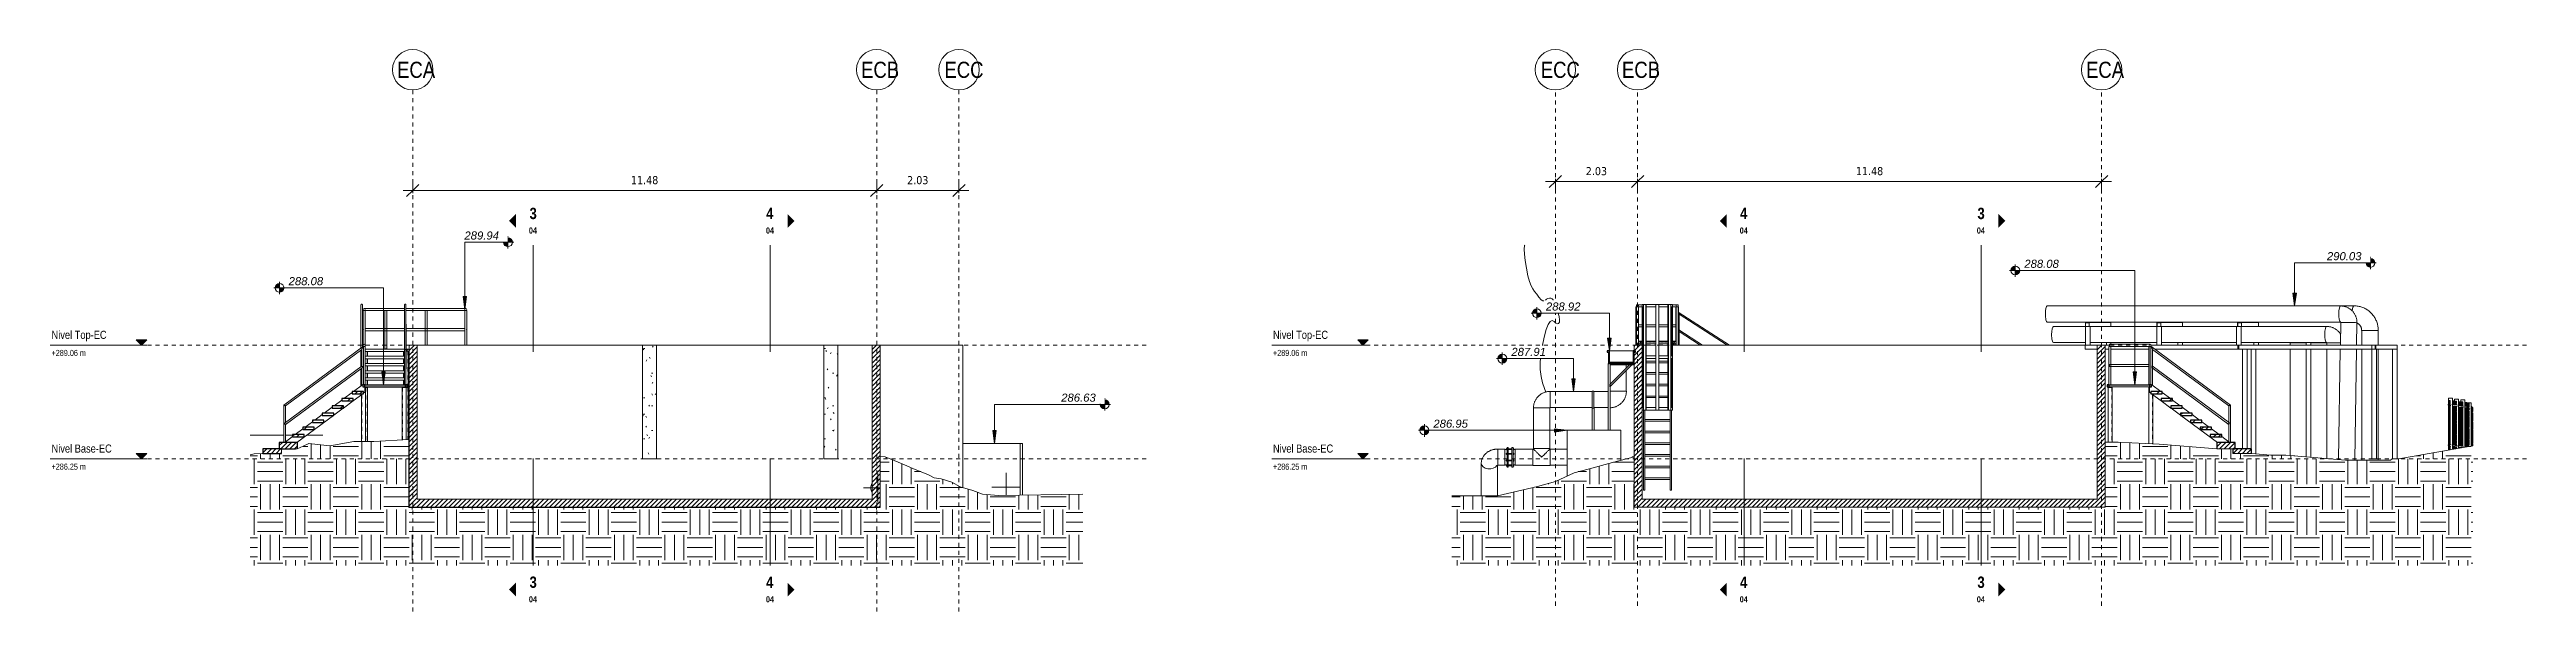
# Model space of a CAD drawing. Header units: metres. Extents: x 118 to 451, y -76 to 55.
# Drawn here: x 389.7 to 450.9, y -3.3 to 10.6 of the extents above; entities that cross this region are included whole.
import ezdxf

# ---------------------------------------------------------------- set-up
doc = ezdxf.new("R2010")
doc.units = ezdxf.units.M
for name, pattern in [('Centre', [0.03175, 0.00635, -0.00475, 0.0159, -0.00475]), ('Grid Line', [0.022225, 0.0127, -0.003175, 0.003175, -0.003175]), ('Hidden', [0.007144, 0.004763, -0.002381])]:
    doc.linetypes.add(name, pattern=pattern)
for name, color, linetype, lineweight in [('A-ANNO-DIMS', 7, 'Continuous', 9), ('A-ANNO-DIMS-100', 7, 'Continuous', 9), ('A-DETL-GENF', 7, 'Continuous', 9), ('A-DETL-THIN', 7, 'Continuous', 9), ('A-FLOR', 7, 'Continuous', 9), ('A-FLOR-HRAL', 7, 'Continuous', 9), ('A-FLOR-LEVL', 7, 'Continuous', 9), ('A-FLOR-PATT', 7, 'Continuous', 35), ('A-GENM', 7, 'Continuous', 9), ('A-WALL', 7, 'Continuous', 9), ('A-WALL-PATT', 7, 'Continuous', 35), ('G-ANNO-DIMS', 7, 'Continuous', 9), ('G-ANNO-SYMB', 7, 'Continuous', 9), ('P-PIPE', 7, 'Continuous', 9), ('P-PIPE-CNTR', 7, 'Continuous', 9), ('S-BEAM', 7, 'Continuous', 9), ('S-COLS', 7, 'Continuous', 9), ('S-GRID', 7, 'Continuous', 9), ('S-GRID-IDEN', 7, 'Continuous', 9)]:
    doc.layers.add(name, color=color, linetype=linetype, lineweight=lineweight)
doc.layers.add('L-PLNT', color=7, linetype='Continuous', lineweight=18, true_color=0x7f7f7f)
doc.styles.add('Arial_I', font='ariali.ttf', dxfattribs={"height": 0.2})
doc.styles.add('Saira Condensed', font='SairaCondensed-Regular.ttf', dxfattribs={"height": 0.4})
doc.styles.add('Saira Condensed_1', font='SairaCondensed-Regular.ttf', dxfattribs={"height": 0.2})
doc.styles.add('Saira Condensed_2', font='SairaCondensed-Regular.ttf', dxfattribs={"height": 0.15})
doc.styles.add('Saira Condensed_B', font='', dxfattribs={"height": 0.15})
doc.styles.add('Saira Condensed_B_1', font='', dxfattribs={"height": 0.28})
doc.styles.add('Tahoma', font='tahoma.ttf', dxfattribs={"height": 0.2})
doc.styles.get('Saira Condensed_B').set_extended_font_data('Saira Condensed', bold=True)
doc.styles.get('Saira Condensed_B_1').set_extended_font_data('Saira Condensed', bold=True)
doc.dimstyles.new('R_Tahoma_2_0', dxfattribs={"dimscale": 0.3048, "dimtxt": 0.208804, "dimasz": 0.984252, "dimexe": 0.787402, "dimexo": 0.492126, "dimgap": 0.328084, "dimtad": 1, "dimrnd": 0.01, "dimzin": 0, "dimdsep": 46, "dimtxsty": 'Tahoma', "dimblk1": 'OBLIQUE', "dimblk2": 'OBLIQUE', "dimsah": 1, "dimcen": 0.09, "dimdle": 0.787402, "dimazin": 2, "dimtfac": 1, "dimtdec": 4, "dimtix": 1, "dimtmove": 0, "dimatfit": 3, "dimfxl": 1, "dimtvp": 1, "dimtolj": 1, "dimtzin": 0, "dimarcsym": 2})
pattern_1 = [(45, (411.04782, 1.126), (-0.05656854, 0.05656854), [])]
pattern_2 = [(0, (411.04782, 1.126), (0.8128, 0.2032), [0.03353, -0.57607, 0.03353, -0.57607, -3.251]), (0, (411.04782, 1.126), (0.8128, 0.2032), [-1.219, 0.03353, -1.186, 0.03353, -0.57607, -1.422]), (0, (411.04782, 1.126), (0.8128, 0.2032), [-3.048, 0.03353, -0.37287, 0.03353, -0.98247]), (120, (411.35182, 1.228), (-0.5823764, 0.6023054), [0.03353, -0.57607, 0.03353, -0.57607, -3.251]), (120, (411.35182, 1.228), (-0.5823764, 0.6023054), [-1.219, 0.03353, -1.186, 0.03353, -0.57607, -1.422]), (120, (411.35182, 1.228), (-0.5823764, 0.6023054), [-3.048, 0.03353, -0.37287, 0.03353, -0.98247]), (240, (411.45382, 1.634), (-0.2304236, -0.8055054), [0.03353, -0.57607, 0.03353, -0.57607, -3.251]), (240, (411.45382, 1.634), (-0.2304236, -0.8055054), [-1.219, 0.03353, -1.186, 0.03353, -0.57607, -1.422]), (240, (411.45382, 1.634), (-0.2304236, -0.8055054), [-3.048, 0.03353, -0.37287, 0.03353, -0.98247])]
pattern_3 = [(45, (-14.526, 1.126), (-0.05656854, 0.05656854), [])]
pattern_4 = [(45, (439.54384, 1.126), (-0.05656854, 0.05656854), [])]
pattern_5 = [(45, (26.072, 1.126), (-0.0565685, 0.0565685), [])]

msp = doc.modelspace()

# ---------------------------------------------------------------- texts
at = {"layer": 'S-GRID-IDEN', "color": 253, "true_color": 0xaaaaaa, "char_height": 0.4, "attachment_point": 1, "style": 'Saira Condensed'}
for s, insert, width in [('ECA', (398.251, 10.254), 0.92996), ('ECB', (409.727, 10.254), 0.92996), ('ECC', (411.788, 10.254), 0.86582), ('ECC', (426.537, 10.254), 0.86582), ('ECB', (428.545, 10.254), 0.92996), ('ECA', (440.021, 10.254), 0.92996)]:
    msp.add_mtext(s, dxfattribs=dict(at, insert=insert, width=width))

# ---------------------------------------------------------------- blocks, each defined once
blk = doc.blocks.new('M_RPC Tree - Conifer - Yellow Pine - 27_4 Meters-644703-Sección 03')
at = {"layer": 'L-PLNT'}
for p, q in [((-30.956, 1.013), (-30.124, 1.013)), ((-30.084, 1.013), (-29.905, 1.013)), ((-29.556, 1.013), (-29.156, 1.013)), ((-29.556, 1.013), (-29.156, 1.013))]:
    blk.add_line(p, q, dxfattribs=at)
blk = doc.blocks.new('YADRAN_AB_ARQ_MO_000_SITIO_rvt-3-Sección 03')
at = {"layer": 'L-PLNT', "color": 8, "lineweight": 18, "true_color": 0x7f7f7f}
blk.add_blockref('M_RPC Tree - Conifer - Yellow Pine - 27_4 Meters-644703-Sección 03', (0, 0), dxfattribs=at)
blk = doc.blocks.new('Grating Peldaño - 1100 x 1000-1777351-Sección 03')
at = {"layer": 'A-GENM', "lineweight": 25}
for p, q in [((-28.12, 2.261), (-28.17, 2.261)), ((-28.17, 2.261), (-28.17, 2.211)), ((-28.17, 2.211), (-28.12, 2.211)), ((-28.117, 2.261), (-28.12, 2.261)), ((-28.12, 2.261), (-28.12, 2.24)), ((-28.12, 2.211), (-28.12, 2.261)), ((-28.12, 2.24), (-28.117, 2.24)), ((-28.117, 2.24), (-28.117, 2.261)), ((-28.084, 2.261), (-28.087, 2.261)), ((-28.087, 2.261), (-28.087, 2.24)), ((-28.087, 2.24), (-28.084, 2.24)), ((-28.084, 2.24), (-28.084, 2.261)), ((-28.051, 2.261), (-28.054, 2.261)), ((-28.054, 2.261), (-28.054, 2.24)), ((-28.054, 2.24), (-28.051, 2.24)), ((-28.051, 2.24), (-28.051, 2.261)), ((-28.018, 2.261), (-28.021, 2.261)), ((-28.021, 2.261), (-28.021, 2.24)), ((-28.021, 2.24), (-28.018, 2.24)), ((-28.018, 2.24), (-28.018, 2.261)), ((-27.985, 2.261), (-27.988, 2.261)), ((-27.988, 2.261), (-27.988, 2.24)), ((-27.988, 2.24), (-27.985, 2.24)), ((-27.985, 2.24), (-27.985, 2.261)), ((-27.952, 2.261), (-27.955, 2.261)), ((-27.955, 2.261), (-27.955, 2.24)), ((-27.955, 2.24), (-27.952, 2.24)), ((-27.952, 2.24), (-27.952, 2.261)), ((-27.919, 2.261), (-27.922, 2.261)), ((-27.922, 2.261), (-27.922, 2.24)), ((-27.922, 2.24), (-27.919, 2.24)), ((-27.919, 2.24), (-27.919, 2.261)), ((-27.886, 2.261), (-27.889, 2.261)), ((-27.889, 2.261), (-27.889, 2.24)), ((-27.889, 2.24), (-27.886, 2.24)), ((-27.886, 2.24), (-27.886, 2.261)), ((-27.853, 2.261), (-27.856, 2.261)), ((-27.856, 2.261), (-27.856, 2.24)), ((-27.856, 2.24), (-27.853, 2.24)), ((-27.853, 2.24), (-27.853, 2.261)), ((-27.82, 2.261), (-27.823, 2.261)), ((-27.823, 2.261), (-27.823, 2.24)), ((-27.823, 2.24), (-27.82, 2.24)), ((-27.82, 2.24), (-27.82, 2.261)), ((-27.787, 2.261), (-27.79, 2.261)), ((-27.79, 2.261), (-27.79, 2.24)), ((-27.79, 2.24), (-27.787, 2.24)), ((-27.787, 2.24), (-27.787, 2.261)), ((-27.754, 2.261), (-27.757, 2.261)), ((-27.757, 2.261), (-27.757, 2.24)), ((-27.757, 2.24), (-27.754, 2.24)), ((-27.754, 2.24), (-27.754, 2.261)), ((-27.721, 2.261), (-27.724, 2.261)), ((-27.724, 2.261), (-27.724, 2.24)), ((-27.724, 2.24), (-27.721, 2.24)), ((-27.721, 2.24), (-27.721, 2.261)), ((-27.688, 2.261), (-27.691, 2.261)), ((-27.691, 2.261), (-27.691, 2.24)), ((-27.691, 2.24), (-27.688, 2.24)), ((-27.688, 2.24), (-27.688, 2.261)), ((-27.655, 2.261), (-27.658, 2.261)), ((-27.658, 2.261), (-27.658, 2.24)), ((-27.658, 2.24), (-27.655, 2.24)), ((-27.655, 2.24), (-27.655, 2.261)), ((-27.622, 2.261), (-27.625, 2.261)), ((-27.625, 2.261), (-27.625, 2.24)), ((-27.625, 2.24), (-27.622, 2.24)), ((-27.622, 2.24), (-27.622, 2.261)), ((-27.589, 2.261), (-27.592, 2.261)), ((-27.592, 2.261), (-27.592, 2.24)), ((-27.592, 2.24), (-27.589, 2.24)), ((-27.589, 2.24), (-27.589, 2.261)), ((-27.556, 2.261), (-27.559, 2.261)), ((-27.559, 2.261), (-27.559, 2.24)), ((-27.559, 2.24), (-27.556, 2.24)), ((-27.556, 2.24), (-27.556, 2.261)), ((-27.523, 2.261), (-27.526, 2.261)), ((-27.526, 2.261), (-27.526, 2.24)), ((-27.526, 2.24), (-27.523, 2.24)), ((-27.523, 2.24), (-27.523, 2.261)), ((-27.49, 2.261), (-27.493, 2.261)), ((-27.493, 2.261), (-27.493, 2.24)), ((-27.493, 2.24), (-27.49, 2.24)), ((-27.49, 2.24), (-27.49, 2.261)), ((-27.457, 2.261), (-27.46, 2.261)), ((-27.46, 2.261), (-27.46, 2.24)), ((-27.46, 2.24), (-27.457, 2.24)), ((-27.457, 2.24), (-27.457, 2.261)), ((-27.424, 2.261), (-27.427, 2.261)), ((-27.427, 2.261), (-27.427, 2.24)), ((-27.427, 2.24), (-27.424, 2.24)), ((-27.424, 2.24), (-27.424, 2.261)), ((-27.391, 2.261), (-27.394, 2.261)), ((-27.394, 2.261), (-27.394, 2.24)), ((-27.394, 2.24), (-27.391, 2.24)), ((-27.391, 2.24), (-27.391, 2.261)), ((-27.358, 2.261), (-27.361, 2.261)), ((-27.361, 2.261), (-27.361, 2.24)), ((-27.361, 2.24), (-27.358, 2.24)), ((-27.358, 2.24), (-27.358, 2.261)), ((-27.325, 2.261), (-27.328, 2.261)), ((-27.328, 2.261), (-27.328, 2.24)), ((-27.328, 2.24), (-27.325, 2.24)), ((-27.325, 2.24), (-27.325, 2.261)), ((-27.292, 2.261), (-27.295, 2.261)), ((-27.295, 2.261), (-27.295, 2.24)), ((-27.295, 2.24), (-27.292, 2.24)), ((-27.292, 2.24), (-27.292, 2.261)), ((-27.259, 2.261), (-27.262, 2.261)), ((-27.262, 2.261), (-27.262, 2.24)), ((-27.262, 2.24), (-27.259, 2.24)), ((-27.259, 2.24), (-27.259, 2.261)), ((-27.226, 2.261), (-27.229, 2.261)), ((-27.229, 2.261), (-27.229, 2.24)), ((-27.229, 2.24), (-27.226, 2.24)), ((-27.226, 2.24), (-27.226, 2.261)), ((-27.193, 2.261), (-27.196, 2.261)), ((-27.196, 2.261), (-27.196, 2.24)), ((-27.196, 2.24), (-27.193, 2.24)), ((-27.193, 2.24), (-27.193, 2.261)), ((-27.16, 2.261), (-27.163, 2.261)), ((-27.163, 2.261), (-27.163, 2.24)), ((-27.163, 2.24), (-27.16, 2.24)), ((-27.16, 2.24), (-27.16, 2.261)), ((-27.127, 2.261), (-27.13, 2.261)), ((-27.13, 2.261), (-27.13, 2.24)), ((-27.13, 2.24), (-27.127, 2.24)), ((-27.127, 2.24), (-27.127, 2.261)), ((-27.07, 2.261), (-27.12, 2.261)), ((-27.12, 2.261), (-27.12, 2.211)), ((-27.12, 2.211), (-27.07, 2.211)), ((-27.094, 2.261), (-27.097, 2.261)), ((-27.097, 2.261), (-27.097, 2.24)), ((-27.097, 2.24), (-27.094, 2.24)), ((-27.094, 2.24), (-27.094, 2.261)), ((-27.07, 2.211), (-27.07, 2.261))]:
    blk.add_line(p, q, dxfattribs=at)
at = {"layer": 'A-GENM'}
for p, q in [((-27.12, 2.211), (-28.118, 2.211)), ((-28.087, 2.261), (-28.116, 2.261)), ((-28.116, 2.251), (-28.087, 2.251)), ((-28.084, 2.251), (-28.054, 2.251)), ((-28.054, 2.261), (-28.083, 2.261)), ((-28.021, 2.261), (-28.05, 2.261)), ((-28.05, 2.251), (-28.021, 2.251)), ((-27.988, 2.261), (-28.018, 2.261)), ((-28.018, 2.251), (-27.988, 2.251)), ((-27.955, 2.261), (-27.985, 2.261)), ((-27.985, 2.251), (-27.955, 2.251)), ((-27.922, 2.261), (-27.952, 2.261)), ((-27.952, 2.251), (-27.922, 2.251)), ((-27.889, 2.261), (-27.919, 2.261)), ((-27.919, 2.251), (-27.889, 2.251)), ((-27.857, 2.261), (-27.886, 2.261)), ((-27.886, 2.251), (-27.856, 2.251)), ((-27.853, 2.251), (-27.823, 2.251)), ((-27.823, 2.261), (-27.852, 2.261)), ((-27.79, 2.261), (-27.819, 2.261)), ((-27.819, 2.251), (-27.79, 2.251)), ((-27.757, 2.261), (-27.787, 2.261)), ((-27.787, 2.251), (-27.757, 2.251)), ((-27.724, 2.261), (-27.754, 2.261)), ((-27.754, 2.251), (-27.724, 2.251)), ((-27.691, 2.261), (-27.721, 2.261)), ((-27.721, 2.251), (-27.691, 2.251)), ((-27.658, 2.261), (-27.688, 2.261)), ((-27.688, 2.251), (-27.658, 2.251)), ((-27.626, 2.261), (-27.655, 2.261)), ((-27.655, 2.251), (-27.625, 2.251)), ((-27.593, 2.261), (-27.622, 2.261)), ((-27.622, 2.251), (-27.593, 2.251)), ((-27.559, 2.261), (-27.588, 2.261)), ((-27.588, 2.251), (-27.559, 2.251)), ((-27.526, 2.261), (-27.556, 2.261)), ((-27.556, 2.251), (-27.526, 2.251)), ((-27.493, 2.261), (-27.523, 2.261)), ((-27.523, 2.251), (-27.493, 2.251)), ((-27.46, 2.261), (-27.49, 2.261)), ((-27.49, 2.251), (-27.46, 2.251)), ((-27.427, 2.261), (-27.457, 2.261)), ((-27.457, 2.251), (-27.427, 2.251)), ((-27.394, 2.261), (-27.424, 2.261)), ((-27.424, 2.251), (-27.394, 2.251)), ((-27.362, 2.261), (-27.391, 2.261)), ((-27.391, 2.251), (-27.362, 2.251)), ((-27.328, 2.261), (-27.357, 2.261)), ((-27.357, 2.251), (-27.328, 2.251)), ((-27.295, 2.261), (-27.325, 2.261)), ((-27.325, 2.251), (-27.295, 2.251)), ((-27.262, 2.261), (-27.291, 2.261)), ((-27.291, 2.251), (-27.262, 2.251)), ((-27.229, 2.261), (-27.259, 2.261)), ((-27.259, 2.251), (-27.229, 2.251)), ((-27.196, 2.261), (-27.226, 2.261)), ((-27.226, 2.251), (-27.196, 2.251)), ((-27.163, 2.261), (-27.193, 2.261)), ((-27.193, 2.251), (-27.163, 2.251)), ((-27.13, 2.261), (-27.16, 2.261)), ((-27.16, 2.251), (-27.13, 2.251)), ((-27.12, 2.261), (-27.127, 2.261)), ((-27.127, 2.251), (-27.12, 2.251))]:
    blk.add_line(p, q, dxfattribs=at)
blk = doc.blocks.new('M_Esc Estanque Cabecera-02 - M_Esc Estanque Cabecera-02-1774141-Sección 03')
at = {"layer": 'A-GENM'}
h = blk.add_hatch(dxfattribs=at)
h.set_pattern_fill('FP_35', color=256, style=0, pattern_type=2)
h.set_pattern_definition([(45, (-14.526, 1.126), (-0.247487, 0.247487), []), (45, (-14.526, 1.501), (-0.247487, 0.247487), [])])
h.paths.add_polyline_path([(-29.905, 0.969), (-29.623, 0.969), (-29.623, 1.029), (-29.905, 1.029)])
h.paths.add_polyline_path([(-29.654, 1.151), (-29.372, 1.151), (-29.372, 1.211), (-29.654, 1.211)])
h.paths.add_polyline_path([(-29.135, 1.325), (-29.135, 1.385), (-29.417, 1.385), (-29.417, 1.325)])
h.paths.add_polyline_path([(-29.172, 1.5), (-28.89, 1.5), (-28.89, 1.56), (-29.172, 1.56)])
h.paths.add_polyline_path([(-28.647, 1.679), (-28.647, 1.739), (-28.929, 1.739), (-28.929, 1.679)])
h.paths.add_polyline_path([(-28.41, 1.859), (-28.41, 1.919), (-28.692, 1.919), (-28.692, 1.859)])
h.paths.add_polyline_path([(-28.155, 2.035), (-28.155, 2.095), (-28.437, 2.095), (-28.437, 2.035), (-28.181, 2.035)])
at = {"layer": 'A-GENM', "true_color": 0x808080}
h = blk.add_hatch(dxfattribs=at)
h.set_pattern_fill('FP_33', color=8, style=0, pattern_type=2)
h.set_pattern_definition(pattern_3)
h.paths.add_polyline_path([(-30.645, 0.562), (-30.182, 0.562), (-30.182, 0.673), (-30.645, 0.673), (-30.645, 0.667)])
h = blk.add_hatch(dxfattribs=at)
h.set_pattern_fill('FP_33', color=8, style=0, pattern_type=2)
h.set_pattern_definition(pattern_3)
h.paths.add_polyline_path([(-30.182, 0.677), (-29.792, 0.677), (-29.787, 0.679), (-29.787, 0.833), (-30.235, 0.833), (-30.235, 0.677)])
at = {"layer": 'A-GENM'}
for p, q in [((-28.157, 3.212), (-30.124, 1.758)), ((-30.084, 1.738), (-28.197, 3.133)), ((-28.197, 3.133), (-28.197, 2.702)), ((-28.157, 2.261), (-28.157, 3.212)), ((-28.189, 2.727), (-30.116, 1.302)), ((-30.092, 1.27), (-28.165, 2.695)), ((-28.197, 2.69), (-28.197, 2.259)), ((-28.173, 2.705), (-28.181, 2.716)), ((-28.692, 1.879), (-28.88, 1.739)), ((-28.647, 1.685), (-28.411, 1.859)), ((-28.437, 2.067), (-28.637, 1.919)), ((-28.41, 1.86), (-28.173, 2.035)), ((-28.177, 2.259), (-28.399, 2.095)), ((-28.197, 2.259), (-28.17, 2.259)), ((-28.155, 2.049), (-28.118, 2.076)), ((-28.118, 2.076), (-28.118, 2.24)), ((-30.124, 1.758), (-30.124, 0.835)), ((-30.108, 1.292), (-30.099, 1.28)), ((-30.084, 1.307), (-30.084, 1.738)), ((-30.084, 0.835), (-30.084, 1.295)), ((-29.799, 0.833), (-28.897, 1.5)), ((-29.417, 1.343), (-29.595, 1.211)), ((-29.172, 1.524), (-29.36, 1.385)), ((-28.929, 1.703), (-29.124, 1.56)), ((-28.89, 1.505), (-28.654, 1.679)), ((-30.124, 0.835), (-30.092, 0.835)), ((-30.104, 0.835), (-30.107, 0.833)), ((-29.905, 0.982), (-30.092, 0.844)), ((-29.654, 1.167), (-29.841, 1.029))]:
    blk.add_line(p, q, dxfattribs=at)
at = {"layer": 'A-GENM', "lineweight": 25}
for p, q in [((-28.41, 1.919), (-28.692, 1.919)), ((-28.692, 1.919), (-28.692, 1.859)), ((-28.692, 1.859), (-28.41, 1.859)), ((-28.155, 2.095), (-28.437, 2.095)), ((-28.437, 2.095), (-28.437, 2.035)), ((-28.437, 2.035), (-28.155, 2.035)), ((-28.41, 1.859), (-28.41, 1.919)), ((-28.155, 2.035), (-28.155, 2.095)), ((-29.135, 1.385), (-29.417, 1.385)), ((-29.417, 1.385), (-29.417, 1.325)), ((-29.417, 1.325), (-29.135, 1.325)), ((-28.89, 1.56), (-29.172, 1.56)), ((-29.172, 1.56), (-29.172, 1.5)), ((-29.172, 1.5), (-28.89, 1.5)), ((-29.135, 1.325), (-29.135, 1.385)), ((-28.647, 1.739), (-28.929, 1.739)), ((-28.929, 1.739), (-28.929, 1.679)), ((-28.929, 1.679), (-28.647, 1.679)), ((-28.89, 1.5), (-28.89, 1.56)), ((-28.647, 1.679), (-28.647, 1.739)), ((-30.182, 0.673), (-30.645, 0.673)), ((-30.645, 0.673), (-30.645, 0.562)), ((-29.787, 0.833), (-30.235, 0.833)), ((-30.235, 0.833), (-30.235, 0.677)), ((-30.235, 0.677), (-29.837, 0.677)), ((-29.623, 1.029), (-29.905, 1.029)), ((-29.905, 1.029), (-29.905, 0.969)), ((-29.905, 0.969), (-29.623, 0.969)), ((-29.787, 0.679), (-29.787, 0.833)), ((-29.372, 1.211), (-29.654, 1.211)), ((-29.654, 1.211), (-29.654, 1.151)), ((-29.654, 1.151), (-29.372, 1.151)), ((-29.623, 0.969), (-29.623, 1.029)), ((-29.372, 1.151), (-29.372, 1.211)), ((-30.645, 0.562), (-30.182, 0.562))]:
    blk.add_line(p, q, dxfattribs=at)
at = {"layer": 'A-GENM'}
for points, knots in [([(-28.197, 3.133), (-28.197, 3.133), (-28.197, 3.133), (-28.196, 3.134), (-28.196, 3.135), (-28.195, 3.137), (-28.194, 3.138), (-28.193, 3.14), (-28.192, 3.143), (-28.191, 3.145), (-28.19, 3.147), (-28.188, 3.15), (-28.187, 3.153), (-28.185, 3.157), (-28.182, 3.162), (-28.18, 3.167), (-28.177, 3.172), (-28.174, 3.178), (-28.172, 3.183), (-28.169, 3.188), (-28.167, 3.191), (-28.166, 3.194), (-28.164, 3.197), (-28.163, 3.2), (-28.162, 3.202), (-28.161, 3.204), (-28.16, 3.206), (-28.159, 3.208), (-28.158, 3.209), (-28.158, 3.211), (-28.157, 3.212), (-28.157, 3.212), (-28.157, 3.212)], [0, 0, 0, 0, 0.041667, 0.083333, 0.125, 0.145833, 0.166667, 0.208333, 0.229167, 0.25, 0.291667, 0.3125, 0.333333, 0.375, 0.416667, 0.458333, 0.5, 0.541667, 0.583333, 0.625, 0.666667, 0.6875, 0.708333, 0.75, 0.770833, 0.791667, 0.833333, 0.854167, 0.875, 0.916667, 0.958333, 1, 1, 1, 1]), ([(-30.084, 1.738), (-30.084, 1.738), (-30.084, 1.738), (-30.086, 1.739), (-30.089, 1.74), (-30.092, 1.742), (-30.094, 1.743), (-30.096, 1.744), (-30.099, 1.745), (-30.101, 1.747), (-30.104, 1.748), (-30.106, 1.749), (-30.109, 1.75), (-30.111, 1.752), (-30.114, 1.753), (-30.116, 1.754), (-30.119, 1.755), (-30.121, 1.757), (-30.123, 1.758), (-30.124, 1.758), (-30.124, 1.758)], [0, 0, 0, 0, 0.083333, 0.166667, 0.25, 0.291667, 0.333333, 0.375, 0.416667, 0.458333, 0.5, 0.541667, 0.583333, 0.625, 0.666667, 0.708333, 0.75, 0.833333, 0.916667, 1, 1, 1, 1])]:
    blk.add_open_spline(points, degree=3, knots=knots, dxfattribs=at)
blk = doc.blocks.new('Grating Peldaño - 1100 x 1000-V88-Sección 03')
at = {"layer": 'A-GENM'}
for p, q in [((-28.11, 3.142), (-27.142, 3.142)), ((-28.087, 3.142), (-28.084, 3.142)), ((-28.054, 3.142), (-28.051, 3.142)), ((-28.021, 3.142), (-28.018, 3.142)), ((-27.988, 3.142), (-27.985, 3.142)), ((-27.955, 3.142), (-27.952, 3.142)), ((-27.922, 3.142), (-27.919, 3.142)), ((-27.889, 3.142), (-27.886, 3.142)), ((-27.856, 3.142), (-27.853, 3.142)), ((-27.823, 3.142), (-27.82, 3.142)), ((-27.79, 3.142), (-27.787, 3.142)), ((-27.757, 3.142), (-27.754, 3.142)), ((-27.724, 3.142), (-27.721, 3.142)), ((-27.691, 3.142), (-27.688, 3.142)), ((-27.658, 3.142), (-27.655, 3.142)), ((-27.625, 3.142), (-27.622, 3.142)), ((-27.592, 3.142), (-27.589, 3.142)), ((-27.559, 3.142), (-27.556, 3.142)), ((-27.526, 3.142), (-27.523, 3.142)), ((-27.493, 3.142), (-27.49, 3.142)), ((-27.46, 3.142), (-27.457, 3.142)), ((-27.427, 3.142), (-27.424, 3.142)), ((-27.394, 3.142), (-27.391, 3.142)), ((-27.361, 3.142), (-27.358, 3.142)), ((-27.328, 3.142), (-27.325, 3.142)), ((-27.295, 3.142), (-27.292, 3.142)), ((-27.262, 3.142), (-27.259, 3.142)), ((-27.229, 3.142), (-27.226, 3.142)), ((-27.196, 3.142), (-27.193, 3.142)), ((-27.163, 3.142), (-27.16, 3.142)), ((-27.07, 3.092), (-27.101, 3.092)), ((-27.07, 3.092), (-27.101, 3.092)), ((-27.1, 3.142), (-27.07, 3.142)), ((-27.1, 3.142), (-27.07, 3.142)), ((-27.097, 3.142), (-27.094, 3.142)), ((-27.097, 3.121), (-27.097, 3.142)), ((-27.094, 3.121), (-27.097, 3.121)), ((-27.094, 3.121), (-27.094, 3.142)), ((-27.07, 3.092), (-27.07, 3.142)), ((-27.07, 3.092), (-27.07, 3.142))]:
    blk.add_line(p, q, dxfattribs=at)
blk = doc.blocks.new('M_Esc Estanque Cabecera-03 - M_Esc Estanque Cabecera-03-1776153-Sección 03')
at = {"layer": 'A-GENM'}
for p, q in [((-28.219, 3.757), (-28.219, 3.166)), ((-28.218, 4.219), (-28.218, 3.167)), ((-28.218, 4.219), (-28.218, 4.202)), ((-28.178, 3.197), (-28.178, 4.219)), ((-28.178, 4.202), (-28.178, 4.219)), ((-27.142, 4.219), (-27.142, 3.12)), ((-27.142, 4.219), (-27.142, 4.202)), ((-27.102, 3.12), (-27.102, 4.219)), ((-27.102, 4.202), (-27.102, 4.219)), ((-27.101, 2.662), (-27.101, 3.757)), ((-28.219, 3.117), (-28.219, 2.705)), ((-28.218, 3.117), (-28.218, 2.706)), ((-28.11, 3.142), (-27.142, 3.142)), ((-27.142, 3.082), (-28.11, 3.082)), ((-27.142, 3.12), (-27.142, 2.261)), ((-27.102, 2.261), (-27.102, 3.12)), ((-28.218, 2.656), (-28.218, 2.229)), ((-28.11, 2.966), (-27.142, 2.966)), ((-27.142, 2.906), (-28.11, 2.906)), ((-28.11, 2.786), (-27.142, 2.786)), ((-27.142, 2.726), (-28.11, 2.726)), ((-28.11, 2.606), (-27.142, 2.606)), ((-27.142, 2.546), (-28.11, 2.546)), ((-27.141, 2.683), (-27.141, 2.662)), ((-27.14, 2.198), (-28.118, 2.198)), ((-28.11, 2.431), (-27.142, 2.431)), ((-27.142, 2.371), (-28.11, 2.371)), ((-27.14, 2.198), (-27.14, 2.211)), ((-27.14, 2.198), (-27.11, 2.198)), ((-27.11, 2.211), (-27.11, 2.198))]:
    blk.add_line(p, q, dxfattribs=at)
for centre, start_param, end_param in [((-28.199, 3.757), 2.879793, 3.141593), ((-27.121, 3.757), 0, 0.261799), ((-27.121, 2.662), 6.021386, 6.544985)]:
    blk.add_ellipse(centre, major_axis=(0.02, 0), ratio=0.804108, start_param=start_param, end_param=end_param, dxfattribs=at)
for points, knots in [([(-28.198, 4.258), (-28.199, 4.258), (-28.2, 4.258), (-28.203, 4.257), (-28.205, 4.256), (-28.207, 4.254), (-28.208, 4.253), (-28.21, 4.251), (-28.211, 4.249), (-28.212, 4.246), (-28.213, 4.244), (-28.214, 4.241), (-28.215, 4.238), (-28.216, 4.234), (-28.217, 4.229), (-28.218, 4.224), (-28.218, 4.221), (-28.218, 4.219)], [0, 0, 0, 0, 0.0416667, 0.0833333, 0.125, 0.1458333, 0.1666667, 0.2083333, 0.2291667, 0.25, 0.2916667, 0.3125, 0.3333333, 0.375, 0.4166667, 0.4583333, 0.5, 0.5, 0.5, 0.5]), ([(-28.178, 4.219), (-28.178, 4.221), (-28.178, 4.224), (-28.178, 4.229), (-28.179, 4.234), (-28.18, 4.238), (-28.181, 4.241), (-28.182, 4.244), (-28.183, 4.246), (-28.185, 4.249), (-28.186, 4.251), (-28.187, 4.253), (-28.189, 4.254), (-28.19, 4.256), (-28.193, 4.257), (-28.195, 4.258), (-28.197, 4.258), (-28.198, 4.258)], [0.5, 0.5, 0.5, 0.5, 0.5416667, 0.5833333, 0.625, 0.6666667, 0.6875, 0.7083333, 0.75, 0.7708333, 0.7916667, 0.8333333, 0.8541667, 0.875, 0.9166667, 0.9583333, 1, 1, 1, 1]), ([(-27.122, 4.258), (-27.123, 4.258), (-27.124, 4.258), (-27.127, 4.257), (-27.129, 4.256), (-27.131, 4.254), (-27.132, 4.253), (-27.134, 4.251), (-27.135, 4.249), (-27.136, 4.246), (-27.137, 4.244), (-27.138, 4.241), (-27.139, 4.238), (-27.14, 4.234), (-27.141, 4.229), (-27.142, 4.224), (-27.142, 4.221), (-27.142, 4.219)], [0, 0, 0, 0, 0.0416667, 0.0833333, 0.125, 0.1458333, 0.1666667, 0.2083333, 0.2291667, 0.25, 0.2916667, 0.3125, 0.3333333, 0.375, 0.4166667, 0.4583333, 0.5, 0.5, 0.5, 0.5]), ([(-27.102, 4.219), (-27.102, 4.221), (-27.102, 4.224), (-27.102, 4.229), (-27.103, 4.234), (-27.104, 4.238), (-27.105, 4.241), (-27.106, 4.244), (-27.107, 4.246), (-27.109, 4.249), (-27.11, 4.251), (-27.111, 4.253), (-27.113, 4.254), (-27.114, 4.256), (-27.117, 4.257), (-27.119, 4.258), (-27.121, 4.258), (-27.122, 4.258)], [0.5, 0.5, 0.5, 0.5, 0.5416667, 0.5833333, 0.625, 0.6666667, 0.6875, 0.7083333, 0.75, 0.7708333, 0.7916667, 0.8333333, 0.8541667, 0.875, 0.9166667, 0.9583333, 1, 1, 1, 1]), ([(-27.122, 3.13), (-27.123, 3.13), (-27.127, 3.13), (-27.132, 3.129), (-27.135, 3.128), (-27.138, 3.126), (-27.139, 3.125), (-27.14, 3.124), (-27.141, 3.123), (-27.142, 3.122), (-27.142, 3.121), (-27.142, 3.12)], [0, 0, 0, 0, 0.0833333, 0.1666667, 0.25, 0.2916667, 0.3333333, 0.375, 0.4166667, 0.4583333, 0.5, 0.5, 0.5, 0.5]), ([(-27.102, 3.12), (-27.102, 3.121), (-27.102, 3.122), (-27.102, 3.123), (-27.103, 3.124), (-27.104, 3.125), (-27.106, 3.126), (-27.108, 3.128), (-27.112, 3.129), (-27.117, 3.13), (-27.12, 3.13), (-27.122, 3.13)], [0.5, 0.5, 0.5, 0.5, 0.5416667, 0.5833333, 0.625, 0.6666667, 0.7083333, 0.75, 0.8333333, 0.9166667, 1, 1, 1, 1])]:
    blk.add_open_spline(points, degree=3, knots=knots, dxfattribs=at)
blk.add_open_spline([(-28.198, 3.13), (-28.199, 3.13), (-28.2, 3.13), (-28.2, 3.13)], degree=3, dxfattribs=at)
blk = doc.blocks.new('Grating Peldaño - 1100 x 1000-1777605-Sección 03')
at = {"layer": 'A-GENM'}
for p, q in [((-27.07, 3.142), (-27.025, 3.142)), ((-27.025, 3.092), (-27.07, 3.092)), ((-27.067, 3.142), (-27.064, 3.142)), ((-27.067, 3.142), (-27.067, 3.121)), ((-27.064, 3.121), (-27.067, 3.121)), ((-27.064, 3.142), (-27.064, 3.121)), ((-27.034, 3.142), (-27.031, 3.142)), ((-27.034, 3.142), (-27.034, 3.121)), ((-27.031, 3.121), (-27.034, 3.121)), ((-27.031, 3.142), (-27.031, 3.121))]:
    blk.add_line(p, q, dxfattribs=at)
blk = doc.blocks.new('Railing - 2_-1754973-Sección 03')
at = {"layer": 'A-FLOR-HRAL'}
for p, q in [((-27.625, 4.099), (-27.625, 3.149)), ((-27.625, 4.099), (-27.6, 4.099)), ((-27.6, 4.099), (-27.575, 4.099)), ((-27.575, 3.149), (-27.575, 4.099)), ((-27.6, 3.149), (-27.625, 3.149)), ((-27.575, 3.149), (-27.6, 3.149))]:
    blk.add_line(p, q, dxfattribs=at)
blk = doc.blocks.new('Railing - 2_-V89-Sección 03')
at = {"layer": 'A-FLOR-HRAL'}
for p, q in [((-26.625, 4.099), (-26.625, 3.242)), ((-26.625, 4.099), (-26.6, 4.099)), ((-26.6, 4.099), (-26.575, 4.099)), ((-26.575, 3.242), (-26.575, 4.099))]:
    blk.add_line(p, q, dxfattribs=at)
blk = doc.blocks.new('Railing - 2_-V90-Sección 03')
at = {"layer": 'A-FLOR-HRAL'}
for p, q in [((-28.16, 4.099), (-28.16, 3.211)), ((-28.16, 4.099), (-28.11, 4.099)), ((-28.11, 3.211), (-28.11, 4.099))]:
    blk.add_line(p, q, dxfattribs=at)
blk = doc.blocks.new('Railing - 2_-V91-Sección 03')
at = {"layer": 'A-FLOR-HRAL'}
for p, q in [((-25.65, 4.099), (-25.65, 3.242)), ((-25.65, 4.099), (-25.6, 4.099)), ((-25.6, 3.242), (-25.6, 4.099))]:
    blk.add_line(p, q, dxfattribs=at)
blk = doc.blocks.new('Railing - Railing-1776315-Sección 03')
at = {"layer": 'A-FLOR-HRAL'}
for p, q in [((-27.142, 4.149), (-28.135, 4.149)), ((-28.11, 4.099), (-27.142, 4.099)), ((-25.625, 4.149), (-27.102, 4.149)), ((-27.102, 4.099), (-25.65, 4.099)), ((-27.142, 3.649), (-28.11, 3.649)), ((-28.11, 3.599), (-27.142, 3.599)), ((-25.65, 3.649), (-27.101, 3.649)), ((-27.101, 3.599), (-25.65, 3.599))]:
    blk.add_line(p, q, dxfattribs=at)
for centre, start, end in [((-28.135, 4.124), 0, 180), ((-28.135, 4.124), 180, 0), ((-25.625, 4.124), 0, 180), ((-25.625, 4.124), 180, 0), ((-28.135, 3.624), 150, 180), ((-28.135, 3.624), 180, 210), ((-28.135, 3.624), 0, 30), ((-28.135, 3.624), 330, 0), ((-25.625, 3.624), 150, 180), ((-25.625, 3.624), 180, 210), ((-25.625, 3.624), 0, 30), ((-25.625, 3.624), 330, 0)]:
    blk.add_arc(centre, 0.025, start, end, dxfattribs=at)
for name in ['Railing - 2_-V90-Sección 03', 'Railing - 2_-1754973-Sección 03', 'Railing - 2_-V89-Sección 03', 'Railing - 2_-V91-Sección 03']:
    blk.add_blockref(name, (0, 0))
blk = doc.blocks.new('Railing - 2_-V92-Sección 03')
at = {"layer": 'A-FLOR-HRAL'}
for p in [(-28.156, 3.211), (-28.11, 2.261)]:
    blk.add_line(p, (-28.11, 3.211), dxfattribs=at)
blk = doc.blocks.new('Railing - Railing-1776393-Sección 03')
at = {"layer": 'A-FLOR-HRAL'}
for centre, start, end in [((-28.135, 3.236), 0, 180), ((-28.135, 3.236), 180, 0), ((-28.135, 2.736), 150, 153.53583), ((-28.135, 2.736), 206.46417, 210), ((-28.135, 2.736), 0, 30), ((-28.135, 2.736), 330, 0)]:
    blk.add_arc(centre, 0.025, start, end, dxfattribs=at)
blk.add_blockref('Railing - 2_-V92-Sección 03', (0, 0))
blk = doc.blocks.new('FCA_N_Columna de acero - 100x100mm-1776650-Sección 03')
at = {"layer": 'S-COLS', "linetype": 'Hidden'}
for p, q in [((-28.059, 3.082), (-28.059, 2.966)), ((-28.059, 2.906), (-28.059, 2.786)), ((-28.059, 2.726), (-28.059, 2.606)), ((-28.059, 2.546), (-28.059, 2.431)), ((-28.059, 2.371), (-28.059, 2.261)), ((-28.059, 2.198), (-28.059, 2.192))]:
    blk.add_line(p, q, dxfattribs=at)
at = {"layer": 'S-COLS'}
for p, q in [((-28.053, 2.966), (-28.053, 3.082)), ((-28.053, 2.786), (-28.053, 2.906)), ((-28.053, 2.606), (-28.053, 2.726)), ((-28.053, 2.431), (-28.053, 2.546)), ((-28.053, 2.261), (-28.053, 2.371)), ((-28.053, 0.856), (-28.053, 2.198))]:
    blk.add_line(p, q, dxfattribs=at)
blk = doc.blocks.new('FCA_N_Columna de acero - 100x100mm-V93-Sección 03')
at = {"layer": 'S-COLS'}
for p, q in [((-27.164, 3.082), (-27.164, 2.966)), ((-27.164, 2.906), (-27.164, 2.786)), ((-27.164, 2.726), (-27.164, 2.606)), ((-27.164, 2.546), (-27.164, 2.431)), ((-27.164, 2.371), (-27.164, 2.261)), ((-27.164, 2.198), (-27.164, 2.192))]:
    blk.add_line(p, q, dxfattribs=at)
at = {"layer": 'S-COLS', "linetype": 'Hidden'}
for p, q in [((-27.158, 3.082), (-27.158, 2.966)), ((-27.158, 2.906), (-27.158, 2.786)), ((-27.158, 2.726), (-27.158, 2.606)), ((-27.158, 2.546), (-27.158, 2.431)), ((-27.158, 2.371), (-27.158, 2.261)), ((-27.158, 2.198), (-27.158, 2.192))]:
    blk.add_line(p, q, dxfattribs=at)
blk = doc.blocks.new('FCA_N_Columna de acero - 100x100mm-V94-Sección 03')
at = {"layer": 'S-COLS'}
for p, q in [((-27.151, 3.082), (-27.151, 2.966)), ((-27.063, 3.092), (-27.101, 3.092)), ((-27.063, 3.092), (-27.051, 3.092)), ((-27.051, 2.192), (-27.051, 3.092)), ((-27.151, 2.906), (-27.151, 2.786)), ((-27.151, 2.726), (-27.151, 2.606)), ((-27.151, 2.546), (-27.151, 2.431)), ((-27.151, 2.371), (-27.151, 2.261)), ((-27.151, 2.198), (-27.151, 2.192))]:
    blk.add_line(p, q, dxfattribs=at)
at = {"layer": 'S-COLS', "linetype": 'Hidden'}
for p, q in [((-27.145, 3.082), (-27.145, 2.966)), ((-27.057, 3.092), (-27.057, 2.192)), ((-27.145, 2.906), (-27.145, 2.786)), ((-27.145, 2.726), (-27.145, 2.606)), ((-27.145, 2.546), (-27.145, 2.431)), ((-27.145, 2.371), (-27.145, 2.261)), ((-27.145, 2.198), (-27.145, 2.192))]:
    blk.add_line(p, q, dxfattribs=at)
blk = doc.blocks.new('FCA_N_Columna de acero - 100x100mm-1776978-Sección 03')
at = {"layer": 'S-COLS'}
for p, q in [((-28.07, 2.192), (-28.101, 2.192)), ((-28.07, 2.192), (-28.058, 2.192)), ((-28.058, 0.856), (-28.058, 2.192))]:
    blk.add_line(p, q, dxfattribs=at)
at = {"layer": 'S-COLS', "linetype": 'Hidden'}
blk.add_line((-28.064, 2.192), (-28.064, 0.856), dxfattribs=at)
blk = doc.blocks.new('FCA_N_Columna de acero - 100x100mm-V95-Sección 03')
at = {"layer": 'S-COLS'}
for p, q in [((-27.063, 2.192), (-27.094, 2.192)), ((-27.063, 2.192), (-27.051, 2.192)), ((-27.051, 0.905), (-27.051, 2.192))]:
    blk.add_line(p, q, dxfattribs=at)
at = {"layer": 'S-COLS', "linetype": 'Hidden'}
blk.add_line((-27.057, 2.192), (-27.057, 0.905), dxfattribs=at)
blk = doc.blocks.new('FCA_N_Columna de acero - 100x100mm-V96-Sección 03')
at = {"layer": 'S-COLS'}
for p, q in [((-28.201, 2.014), (-28.201, 0.856)), ((-28.113, 2.192), (-28.118, 2.192)), ((-28.113, 2.192), (-28.101, 2.192)), ((-28.101, 0.856), (-28.101, 2.192))]:
    blk.add_line(p, q, dxfattribs=at)
at = {"layer": 'S-COLS', "linetype": 'Hidden'}
for p, q in [((-28.195, 2.019), (-28.195, 0.856)), ((-28.107, 2.192), (-28.107, 0.856))]:
    blk.add_line(p, q, dxfattribs=at)
blk = doc.blocks.new('FCA_N_Columna de acero - 100x100mm-V97-Sección 03')
at = {"layer": 'S-COLS'}
for p, q in [((-27.194, 2.192), (-27.194, 0.897)), ((-27.194, 2.192), (-27.182, 2.192)), ((-27.106, 2.192), (-27.182, 2.192)), ((-27.106, 2.192), (-27.094, 2.192)), ((-27.094, 0.903), (-27.094, 2.192))]:
    blk.add_line(p, q, dxfattribs=at)
at = {"layer": 'S-COLS', "linetype": 'Hidden'}
for p, q in [((-27.188, 2.192), (-27.188, 0.897)), ((-27.1, 2.192), (-27.1, 0.902))]:
    blk.add_line(p, q, dxfattribs=at)
blk = doc.blocks.new('Level - Con_Triangulo-1145791-Sección 03')
at = {"layer": 'A-FLOR-LEVL', "true_color": 0xe2e2e2}
blk.add_hatch(color=254, dxfattribs=at).paths.add_polyline_path([(-33.772, 0.556), (-33.644, 0.428), (-33.515, 0.556)])
at = {"layer": 'A-FLOR-LEVL', "color": 253, "true_color": 0xaaaaaa}
for p, q in [((-33.515, 0.428), (-35.899, 0.428)), ((-33.772, 0.556), (-33.515, 0.556)), ((-33.644, 0.428), (-33.772, 0.556)), ((-33.515, 0.556), (-33.644, 0.428))]:
    blk.add_line(p, q, dxfattribs=at)
blk = doc.blocks.new('Grid - 5mm-1144975-Sección 03')
at = {"layer": 'S-GRID-IDEN', "color": 253, "true_color": 0xaaaaaa}
blk.add_circle((-15.46, 10.056), 0.5, dxfattribs=at)
blk = doc.blocks.new('Section - Símbolo_Detalle_Plano-1146154-Sección 03')
at = {"layer": 'G-ANNO-SYMB', "true_color": 0x808080}
blk.add_hatch(color=8, dxfattribs=at).paths.add_polyline_path([(-24.385, -2.638), (-24.385, -2.979), (-24.556, -2.808)])
blk = doc.blocks.new('DIMBLOCK54-Sección 03')
at = {"layer": 'A-ANNO-DIMS-100', "lineweight": 35}
for p, q in [((410.114, 7.068), (409.964, 6.918)), ((410.114, 7.068), (410.264, 7.218)), ((412.148, 7.068), (411.998, 6.918)), ((412.148, 7.068), (412.298, 7.218))]:
    blk.add_line(p, q, dxfattribs=at)
at = {"layer": 'A-ANNO-DIMS-100'}
for p, q in [((410.114, 7.068), (410.114, 7.308)), ((412.388, 7.068), (410.114, 7.068)), ((410.114, 7.068), (410.114, 7.005)), ((412.148, 7.068), (412.148, 7.308)), ((412.148, 7.068), (412.148, 7.005))]:
    blk.add_line(p, q, dxfattribs=at)
at = {"layer": 'A-ANNO-DIMS-100', "color": 0, "insert": (410.866, 7.424), "char_height": 0.2, "width": 0.63636, "attachment_point": 1, "line_spacing_factor": 0.994306, "style": 'Tahoma'}
blk.add_mtext('2.03', dxfattribs=at)
blk = doc.blocks.new('_Oblique')
at = {"color": 0, "linetype": 'ByBlock', "lineweight": -2}
blk.add_line((-0.5, -0.5), (0.5, 0.5), dxfattribs=at)
blk = doc.blocks.new('DIMBLOCK55-Sección 03')
at = {"layer": 'A-ANNO-DIMS-100'}
for p, q in [((410.114, 7.068), (398.398, 7.068)), ((398.638, 7.068), (398.638, 7.308)), ((398.638, 7.068), (398.638, 7.005)), ((410.114, 7.068), (410.114, 7.308)), ((410.114, 7.068), (410.114, 7.005))]:
    blk.add_line(p, q, dxfattribs=at)
at = {"layer": 'A-ANNO-DIMS-100', "lineweight": 35}
for p, q in [((398.638, 7.068), (398.488, 6.918)), ((398.638, 7.068), (398.788, 7.218)), ((410.114, 7.068), (409.964, 6.918)), ((410.114, 7.068), (410.264, 7.218))]:
    blk.add_line(p, q, dxfattribs=at)
at = {"layer": 'A-ANNO-DIMS-100', "color": 0, "insert": (404.036, 7.424), "char_height": 0.2, "width": 0.81533, "attachment_point": 1, "line_spacing_factor": 0.994306, "style": 'Tahoma'}
blk.add_mtext('11.48', dxfattribs=at)
blk = doc.blocks.new('Spot Elevations - Simbolo Cota Elevación-1114047-Sección 03')
at = {"layer": 'G-ANNO-DIMS'}
h = blk.add_hatch(color=256, dxfattribs=at)
edge = h.paths.add_edge_path()
edge.add_line((-9.822, 1.776), (-9.712, 1.776))
edge.add_arc((-9.822, 1.776), 0.11, 0, 90)
edge.add_line((-9.822, 1.886), (-9.822, 1.776))
h = blk.add_hatch(color=256, dxfattribs=at)
edge = h.paths.add_edge_path()
edge.add_line((-9.822, 1.776), (-9.932, 1.776))
edge.add_arc((-9.822, 1.776), 0.11, 180, 270)
edge.add_line((-9.822, 1.666), (-9.822, 1.776))
for p, q in [((-9.822, 1.62), (-9.822, 1.926)), ((-9.679, 1.776), (-10.587, 1.776))]:
    blk.add_line(p, q, dxfattribs=at)
blk.add_circle((-9.822, 1.776), 0.11, dxfattribs=at)
for start, end in [(0, 90), (180, 270)]:
    blk.add_arc((-9.822, 1.776), 0.11, start, end, dxfattribs=at)
blk = doc.blocks.new('Railing - 1800mm Wide-596215-Sección 04')
at = {"layer": 'A-FLOR-HRAL'}
h = blk.add_hatch(dxfattribs=at)
h.set_pattern_fill('FP_37', color=256, style=0, pattern_type=2)
h.set_pattern_definition([(85.189, (35.486, 0.59582), (-0.002975364, 0.035354102), []), (94.811, (35.486, 0.59582), (-0.002975364, -0.035354102), [])])
h.paths.add_polyline_path([(35.524, 0.646), (35.559, 0.652), (35.559, 0.746), (35.524, 0.751), (35.524, 0.737)])
h.paths.add_polyline_path([(35.559, 0.776), (35.559, 1.271), (35.528, 1.275), (35.529, 1.278), (35.529, 1.28), (35.559, 1.277), (35.559, 1.746), (35.524, 1.751), (35.524, 0.782), (35.531, 0.779), (35.531, 0.78), (35.558, 0.776)])
h.paths.add_polyline_path([(35.559, 1.776), (35.559, 1.87), (35.524, 1.883), (35.524, 1.782), (35.531, 1.779), (35.531, 1.78), (35.558, 1.776)])
at = {"layer": 'A-FLOR-HRAL', "color": 8, "lineweight": 25, "true_color": 0x7f7f7f}
for p, q in [((35.521, 1.883), (35.521, 0.645)), ((35.524, 1.883), (35.521, 1.883)), ((35.524, 0.646), (35.524, 1.883))]:
    blk.add_line(p, q, dxfattribs=at)
at = {"layer": 'A-FLOR-HRAL', "color": 8, "lineweight": 18, "true_color": 0x7f7f7f}
blk.add_line((35.559, 1.87), (35.524, 1.883), dxfattribs=at)
blk = doc.blocks.new('Railing - 100mm-595828-Sección 04')
at = {"layer": 'A-FLOR-HRAL', "color": 8, "lineweight": 18, "true_color": 0x7f7f7f}
for p, q in [((35.512, 1.926), (35.512, 1.778)), ((35.612, 1.926), (35.512, 1.926)), ((35.612, 0.661), (35.612, 1.926)), ((35.612, 1.926), (35.612, 1.926)), ((35.512, 1.756), (35.512, 0.778)), ((35.512, 0.756), (35.512, 0.644))]:
    blk.add_line(p, q, dxfattribs=at)
blk = doc.blocks.new('Railing - 1800mm Wide-596219-Sección 04')
at = {"layer": 'A-FLOR-HRAL'}
h = blk.add_hatch(dxfattribs=at)
h.set_pattern_fill('FP_38', color=256, style=0, pattern_type=2)
h.set_pattern_definition([(85.189, (35.64, 0.56514), (-0.002975364, 0.035354102), []), (94.811, (35.64, 0.56514), (-0.002975364, -0.035354102), [])])
h.paths.add_polyline_path([(35.612, 0.661), (35.714, 0.679), (35.714, 0.725), (35.612, 0.739), (35.612, 0.701)])
h.paths.add_polyline_path([(35.714, 0.755), (35.714, 1.25), (35.612, 1.263), (35.612, 0.769), (35.691, 0.758)])
h.paths.add_polyline_path([(35.714, 1.255), (35.714, 1.725), (35.612, 1.739), (35.612, 1.269), (35.686, 1.259)])
h.paths.add_polyline_path([(35.714, 1.755), (35.714, 1.855), (35.612, 1.869), (35.612, 1.769), (35.636, 1.766)])
at = {"layer": 'A-FLOR-HRAL', "color": 8, "lineweight": 18, "true_color": 0x7f7f7f}
blk.add_line((35.714, 1.855), (35.611, 1.869), dxfattribs=at)
blk = doc.blocks.new('Railing - 100mm-V98-Sección 04')
at = {"layer": 'A-FLOR-HRAL', "color": 8, "lineweight": 18, "true_color": 0x7f7f7f}
for p, q in [((35.666, 1.905), (35.666, 1.862)), ((35.766, 1.905), (35.666, 1.905)), ((35.766, 0.688), (35.766, 1.905)), ((35.766, 1.905), (35.766, 1.905))]:
    blk.add_line(p, q, dxfattribs=at)
blk = doc.blocks.new('Railing - 1800mm Wide-V99-Sección 04')
at = {"layer": 'A-FLOR-HRAL'}
h = blk.add_hatch(dxfattribs=at)
h.set_pattern_fill('FP_39', color=256, style=0, pattern_type=2)
h.set_pattern_definition([(85.189, (35.795, 0.54406), (-0.002975364, 0.035354102), []), (94.811, (35.795, 0.54406), (-0.002975364, -0.035354102), [])])
h.paths.add_polyline_path([(35.766, 0.688), (35.861, 0.705), (35.766, 0.718), (35.766, 0.692)])
h.paths.add_polyline_path([(35.868, 0.734), (35.868, 1.228), (35.766, 1.242), (35.766, 0.748), (35.823, 0.74)])
h.paths.add_polyline_path([(35.868, 1.234), (35.868, 1.704), (35.766, 1.718), (35.766, 1.248), (35.823, 1.24)])
h.paths.add_polyline_path([(35.868, 1.734), (35.868, 1.834), (35.766, 1.848), (35.766, 1.748), (35.823, 1.74)])
at = {"layer": 'A-FLOR-HRAL', "color": 8, "lineweight": 18, "true_color": 0x7f7f7f}
blk.add_line((35.868, 1.834), (35.766, 1.848), dxfattribs=at)
blk = doc.blocks.new('Railing - 100mm-V100-Sección 04')
at = {"layer": 'A-FLOR-HRAL', "color": 8, "lineweight": 18, "true_color": 0x7f7f7f}
for p, q in [((35.821, 1.884), (35.821, 1.841)), ((35.92, 1.884), (35.821, 1.884)), ((35.921, 1.884), (35.92, 1.884)), ((35.921, 0.716), (35.921, 1.884))]:
    blk.add_line(p, q, dxfattribs=at)
blk = doc.blocks.new('Railing - 1800mm Wide-V101-Sección 04')
at = {"layer": 'A-FLOR-HRAL'}
h = blk.add_hatch(dxfattribs=at)
h.set_pattern_fill('FP_40', color=256, style=0, pattern_type=2)
h.set_pattern_definition([(85.189, (35.949, 0.52297), (-0.002975364, 0.035354102), []), (94.811, (35.949, 0.52297), (-0.002975364, -0.035354102), [])])
h.paths.add_polyline_path([(35.956, 0.722), (36.022, 0.734), (36.022, 1.165), (35.961, 1.216), (35.92, 1.221), (35.921, 0.727)])
h.paths.add_polyline_path([(36.022, 1.17), (36.022, 1.641), (35.961, 1.692), (35.92, 1.697), (35.921, 1.226), (35.962, 1.22), (36.02, 1.172)])
h.paths.add_polyline_path([(36.022, 1.674), (36.022, 1.813), (35.92, 1.827), (35.921, 1.727), (35.967, 1.719), (35.995, 1.696), (36.02, 1.675)])
at = {"layer": 'A-FLOR-HRAL', "color": 8, "lineweight": 18, "true_color": 0x7f7f7f}
blk.add_line((36.022, 1.813), (35.92, 1.827), dxfattribs=at)
blk = doc.blocks.new('Railing - 100mm-V102-Sección 04')
at = {"layer": 'A-FLOR-HRAL', "color": 8, "lineweight": 18, "true_color": 0x7f7f7f}
for p, q in [((36.075, 1.817), (35.992, 1.817)), ((36.075, 0.743), (36.075, 1.817)), ((36.075, 1.817), (36.075, 1.817))]:
    blk.add_line(p, q, dxfattribs=at)
blk = doc.blocks.new('Railing - 1800mm Wide-596225-Sección 04')
at = {"layer": 'A-FLOR-HRAL'}
h = blk.add_hatch(dxfattribs=at)
h.set_pattern_fill('FP_41', color=256, style=0, pattern_type=2)
h.set_pattern_definition([(85.189, (36.104, 0.4036), (-0.002975364, 0.035354102), []), (94.811, (36.104, 0.4036), (-0.002975364, -0.035354102), [])])
h.paths.add_polyline_path([(36.075, 0.743), (36.119, 0.751), (36.118, 1.086), (36.075, 1.122), (36.075, 0.763)])
h.paths.add_polyline_path([(36.119, 1.091), (36.118, 1.562), (36.075, 1.598), (36.075, 1.127), (36.119, 1.091)])
h.paths.add_polyline_path([(36.119, 1.594), (36.118, 1.692), (36.075, 1.727), (36.075, 1.63)])
at = {"layer": 'A-FLOR-HRAL', "color": 8, "lineweight": 18, "true_color": 0x7f7f7f}
blk.add_line((36.119, 1.691), (36.074, 1.727), dxfattribs=at)
blk = doc.blocks.new('Railing - Railing-357473-Sección 04')
at = {"layer": 'A-FLOR-HRAL', "color": 8, "lineweight": 18, "true_color": 0x7f7f7f}
for p, q in [((35.517, 1.753), (35.521, 1.751)), ((35.521, 1.276), (35.525, 1.275)), ((35.527, 1.28), (35.523, 1.282)), ((35.524, 1.751), (35.575, 1.744)), ((35.526, 1.275), (35.566, 1.269)), ((35.531, 1.78), (35.527, 1.781)), ((35.567, 1.275), (35.527, 1.281)), ((35.579, 1.773), (35.528, 1.78)), ((35.734, 1.752), (35.612, 1.769)), ((35.612, 1.739), (35.73, 1.723)), ((35.721, 1.254), (35.612, 1.269)), ((35.612, 1.263), (35.72, 1.248)), ((35.888, 1.731), (35.766, 1.748)), ((35.766, 1.718), (35.884, 1.702)), ((35.875, 1.233), (35.766, 1.248)), ((35.766, 1.242), (35.875, 1.227)), ((35.961, 1.721), (35.921, 1.727)), ((35.921, 1.696), (35.957, 1.692)), ((35.96, 1.221), (35.921, 1.227)), ((35.95, 1.695), (36.026, 1.632)), ((36.045, 1.655), (35.969, 1.718)), ((36.119, 1.594), (36.075, 1.63)), ((36.075, 1.592), (36.108, 1.565)), ((36.113, 1.562), (36.119, 1.56)), ((35.517, 0.753), (35.521, 0.751)), ((35.524, 0.751), (35.575, 0.744)), ((35.531, 0.78), (35.527, 0.781)), ((35.579, 0.773), (35.528, 0.78)), ((35.734, 0.752), (35.612, 0.769)), ((35.612, 0.739), (35.73, 0.723)), ((35.888, 0.731), (35.766, 0.748)), ((35.766, 0.718), (35.859, 0.705)), ((35.921, 1.221), (35.959, 1.215)), ((35.956, 0.722), (35.921, 0.727)), ((35.957, 1.216), (36.026, 1.16)), ((36.029, 1.164), (35.961, 1.221)), ((36.119, 1.091), (36.075, 1.127)), ((36.075, 1.119), (36.115, 1.086)), ((36.116, 1.085), (36.119, 1.085)), ((36.119, 1.091), (36.118, 1.091))]:
    blk.add_line(p, q, dxfattribs=at)
at = {"layer": 'A-FLOR-HRAL', "color": 8, "lineweight": 25, "true_color": 0x7f7f7f}
blk.add_line((35.537, 0.763), (35.537, 0.767), dxfattribs=at)
at = {"layer": 'A-FLOR-HRAL', "color": 8, "lineweight": 25, "true_color": 0x7f7f7f, "flags": 128}
for points in [[(35.524, 1.782), (35.52, 1.782), (35.517, 1.781), (35.514, 1.779), (35.511, 1.777), (35.509, 1.774), (35.508, 1.771), (35.507, 1.767)], [(35.507, 1.767), (35.508, 1.763), (35.509, 1.76), (35.511, 1.757), (35.514, 1.755), (35.517, 1.753), (35.52, 1.752), (35.524, 1.752)], [(35.525, 1.279), (35.525, 1.28), (35.525, 1.28), (35.524, 1.281), (35.524, 1.281), (35.523, 1.282), (35.523, 1.282), (35.522, 1.282), (35.521, 1.282), (35.521, 1.281), (35.52, 1.281), (35.52, 1.28), (35.519, 1.28), (35.519, 1.279)], [(35.519, 1.279), (35.519, 1.278), (35.52, 1.278), (35.52, 1.277), (35.521, 1.277), (35.521, 1.276), (35.522, 1.276), (35.523, 1.276), (35.523, 1.276), (35.524, 1.277), (35.524, 1.277), (35.525, 1.278), (35.525, 1.278), (35.525, 1.279)], [(35.537, 1.767), (35.537, 1.771), (35.536, 1.774), (35.533, 1.777), (35.531, 1.779), (35.528, 1.781), (35.524, 1.782)], [(35.524, 1.752), (35.528, 1.753), (35.531, 1.755), (35.533, 1.757), (35.536, 1.76), (35.537, 1.763), (35.537, 1.767)], [(35.524, 0.782), (35.52, 0.782), (35.517, 0.781), (35.514, 0.779), (35.511, 0.777), (35.509, 0.774), (35.508, 0.771), (35.507, 0.767)], [(35.507, 0.767), (35.508, 0.763), (35.509, 0.76), (35.511, 0.757), (35.514, 0.755), (35.517, 0.753), (35.52, 0.752), (35.524, 0.752)], [(35.537, 0.767), (35.537, 0.771), (35.536, 0.774), (35.533, 0.777), (35.531, 0.779), (35.528, 0.781), (35.524, 0.782)], [(35.524, 0.752), (35.528, 0.753), (35.531, 0.755), (35.533, 0.757), (35.536, 0.76), (35.537, 0.763)]]:
    blk.add_lwpolyline(points, dxfattribs=at)
at = {"layer": 'A-FLOR-HRAL', "color": 8, "lineweight": 18, "true_color": 0x7f7f7f}
for start_param, end_param in [(5.063359, 6.110683), (4.016288, 5.063359)]:
    blk.add_ellipse((35.526, 1.278), major_axis=(0.00104, 0.00282), ratio=0.995974, start_param=start_param, end_param=end_param, dxfattribs=at)
for points in [[(35.519, 1.752), (35.519, 1.752), (35.52, 1.752), (35.521, 1.752)], [(35.541, 1.766), (35.541, 1.767), (35.541, 1.769), (35.539, 1.773), (35.537, 1.776), (35.534, 1.779), (35.531, 1.78), (35.53, 1.78)], [(35.519, 0.752), (35.519, 0.752), (35.52, 0.752), (35.521, 0.752)], [(35.541, 0.766), (35.541, 0.767), (35.541, 0.769), (35.539, 0.773), (35.537, 0.776), (35.534, 0.779), (35.531, 0.78), (35.53, 0.78)], [(35.962, 1.218), (35.962, 1.219), (35.962, 1.219), (35.962, 1.22), (35.961, 1.221), (35.961, 1.221), (35.961, 1.221)], [(35.961, 1.216), (35.961, 1.216), (35.962, 1.217), (35.962, 1.218), (35.962, 1.218)], [(36.119, 1.085), (36.119, 1.086), (36.12, 1.087), (36.12, 1.088), (36.12, 1.088)]]:
    blk.add_open_spline(points, degree=3, dxfattribs=at)
for points, knots in [([(35.527, 1.751), (35.529, 1.751), (35.534, 1.752), (35.54, 1.758), (35.541, 1.763), (35.541, 1.766)], [0.5179197, 0.5179197, 0.5179197, 0.5179197, 0.6666667, 0.8333333, 1, 1, 1, 1]), ([(35.974, 1.706), (35.974, 1.708), (35.974, 1.71), (35.972, 1.714), (35.97, 1.717), (35.966, 1.72), (35.963, 1.721), (35.961, 1.721)], [0, 0, 0, 0, 0.0833333, 0.1666667, 0.25, 0.3333333, 0.4569465, 0.4569465, 0.4569465, 0.4569465]), ([(35.961, 1.691), (35.963, 1.692), (35.967, 1.693), (35.973, 1.699), (35.974, 1.704), (35.974, 1.706)], [0.5321975, 0.5321975, 0.5321975, 0.5321975, 0.6666667, 0.8333333, 1, 1, 1, 1]), ([(35.527, 0.751), (35.529, 0.751), (35.534, 0.752), (35.54, 0.758), (35.541, 0.763), (35.541, 0.766)], [0.5179197, 0.5179197, 0.5179197, 0.5179197, 0.6666667, 0.8333333, 1, 1, 1, 1])]:
    blk.add_open_spline(points, degree=3, knots=knots, dxfattribs=at)
for name in ['Railing - 100mm-595828-Sección 04', 'Railing - 1800mm Wide-596215-Sección 04', 'Railing - 1800mm Wide-596219-Sección 04', 'Railing - 100mm-V98-Sección 04', 'Railing - 1800mm Wide-V99-Sección 04', 'Railing - 100mm-V100-Sección 04', 'Railing - 1800mm Wide-V101-Sección 04', 'Railing - 100mm-V102-Sección 04', 'Railing - 1800mm Wide-596225-Sección 04']:
    blk.add_blockref(name, (0, 0))
blk = doc.blocks.new('M_RPC Tree - Deciduous - Scarlet Oak - 12_5 Meters-642537-Sección 04')
at = {"layer": 'L-PLNT'}
for p, q in [((12.658, 5.617), (12.666, 5.71)), ((12.661, 5.494), (12.658, 5.617)), ((12.666, 5.71), (12.668, 5.717)), ((12.679, 5.337), (12.661, 5.494)), ((12.711, 5.142), (12.679, 5.337)), ((12.749, 4.955), (12.711, 5.142)), ((12.787, 4.814), (12.749, 4.955)), ((12.826, 4.711), (12.787, 4.814)), ((12.867, 4.631), (12.826, 4.711)), ((12.913, 4.565), (12.867, 4.631)), ((12.964, 4.501), (12.913, 4.565)), ((13.021, 4.427), (12.964, 4.501)), ((13.076, 4.365), (13.021, 4.427)), ((13.118, 4.338), (13.076, 4.365)), ((13.152, 4.338), (13.118, 4.338)), ((13.182, 4.354), (13.152, 4.338)), ((13.21, 4.377), (13.182, 4.354)), ((13.241, 4.398), (13.21, 4.377)), ((13.279, 4.407), (13.241, 4.398)), ((13.316, 4.403), (13.279, 4.407)), ((13.344, 4.389), (13.316, 4.403)), ((13.368, 4.362), (13.344, 4.389)), ((13.39, 4.318), (13.368, 4.362)), ((13.414, 4.255), (13.39, 4.318)), ((13.201, 3.63), (13.249, 3.748)), ((13.249, 3.748), (13.298, 3.823)), ((13.298, 3.823), (13.346, 3.85)), ((13.346, 3.85), (13.393, 3.827)), ((13.393, 3.827), (13.437, 3.788)), ((13.444, 4.17), (13.414, 4.255)), ((13.437, 3.788), (13.476, 3.772)), ((13.484, 4.059), (13.444, 4.17)), ((13.476, 3.772), (13.506, 3.778)), ((13.518, 3.949), (13.484, 4.059)), ((13.506, 3.778), (13.526, 3.81)), ((13.531, 3.866), (13.518, 3.949)), ((13.526, 3.81), (13.531, 3.866)), ((13.074, 3.054), (13.113, 3.279)), ((13.113, 3.279), (13.155, 3.473)), ((13.155, 3.473), (13.201, 3.63)), ((13.051, 2.83), (13.074, 3.054)), ((13.052, 2.636), (13.051, 2.83)), ((13.072, 2.465), (13.052, 2.636)), ((13.107, 2.311), (13.072, 2.465)), ((13.155, 2.169), (13.107, 2.311)), ((13.191, 2.08), (13.155, 2.169))]:
    blk.add_line(p, q, dxfattribs=at)
blk = doc.blocks.new('YADRAN_AB_ARQ_MO_000_SITIO_rvt-4-Sección 04')
at = {"layer": 'A-FLOR-HRAL', "color": 8, "lineweight": 18, "true_color": 0x7f7f7f}
blk.add_blockref('Railing - Railing-357473-Sección 04', (0, 0), dxfattribs=at)
at = {"layer": 'L-PLNT', "color": 8, "lineweight": 18, "true_color": 0x7f7f7f}
blk.add_blockref('M_RPC Tree - Deciduous - Scarlet Oak - 12_5 Meters-642537-Sección 04', (0, 0), dxfattribs=at)
blk = doc.blocks.new('Elbow - Generic - Standard-1697983-Sección 04')
at = {"layer": 'P-PIPE'}
blk.add_line((15.183, 2.102), (14.78, 2.102), dxfattribs=at)
at = {"layer": 'P-PIPE', "flags": 128}
for points in [[(14.779, 1.692), (14.79, 1.692), (14.806, 1.693), (14.822, 1.695), (14.839, 1.697), (14.855, 1.7), (14.871, 1.704), (14.886, 1.708), (14.902, 1.713), (14.918, 1.718), (14.933, 1.724), (14.948, 1.731), (14.962, 1.738), (14.977, 1.746), (14.991, 1.755), (15.005, 1.764), (15.018, 1.773), (15.031, 1.783), (15.043, 1.794), (15.055, 1.805), (15.067, 1.816), (15.078, 1.828), (15.089, 1.841), (15.099, 1.853), (15.109, 1.867), (15.118, 1.88), (15.126, 1.894), (15.134, 1.908), (15.142, 1.923), (15.149, 1.938), (15.155, 1.953), (15.161, 1.969), (15.166, 1.984), (15.17, 2), (15.174, 2.016), (15.177, 2.032), (15.179, 2.048), (15.181, 2.064), (15.182, 2.081), (15.183, 2.097), (15.183, 2.102)], [(14.78, 2.102), (14.78, 2.101), (14.78, 2.101), (14.78, 2.101), (14.78, 2.101), (14.779, 2.1), (14.779, 2.1), (14.779, 2.1), (14.779, 2.1), (14.779, 2.099), (14.779, 2.099)]]:
    blk.add_lwpolyline(points, dxfattribs=at)
blk = doc.blocks.new('Elbow - Generic - Standard-V104-Sección 04')
at = {"layer": 'P-PIPE'}
for p, q in [((13.294, 1.692), (13.294, 2.095)), ((12.885, 1.686), (13.288, 1.686))]:
    blk.add_line(p, q, dxfattribs=at)
at = {"layer": 'P-PIPE', "flags": 128}
for points in [[(13.294, 2.095), (13.278, 2.095), (13.261, 2.094), (13.245, 2.092), (13.229, 2.09), (13.213, 2.087), (13.197, 2.083), (13.181, 2.079), (13.165, 2.074), (13.15, 2.069), (13.135, 2.063), (13.12, 2.056), (13.105, 2.049), (13.091, 2.041), (13.077, 2.033), (13.063, 2.024), (13.05, 2.014), (13.037, 2.004), (13.024, 1.994), (13.012, 1.982), (13, 1.971), (12.989, 1.959), (12.979, 1.947), (12.968, 1.934), (12.959, 1.921), (12.95, 1.907), (12.941, 1.893), (12.933, 1.879), (12.926, 1.864), (12.919, 1.849), (12.912, 1.834), (12.907, 1.819), (12.902, 1.803), (12.897, 1.787), (12.894, 1.771), (12.891, 1.755), (12.888, 1.739), (12.886, 1.723), (12.885, 1.706), (12.885, 1.69), (12.885, 1.686)], [(13.288, 1.686), (13.288, 1.686), (13.288, 1.686), (13.288, 1.686), (13.288, 1.687), (13.288, 1.687), (13.288, 1.687), (13.288, 1.687), (13.288, 1.688), (13.288, 1.688), (13.288, 1.688), (13.288, 1.688), (13.289, 1.689), (13.289, 1.689), (13.289, 1.689), (13.289, 1.689), (13.289, 1.689), (13.289, 1.69), (13.289, 1.69), (13.29, 1.69), (13.29, 1.69), (13.29, 1.69), (13.29, 1.691), (13.29, 1.691), (13.291, 1.691), (13.291, 1.691), (13.291, 1.691), (13.291, 1.691), (13.291, 1.691), (13.292, 1.691), (13.292, 1.692), (13.292, 1.692), (13.292, 1.692), (13.293, 1.692), (13.293, 1.692), (13.293, 1.692), (13.293, 1.692), (13.294, 1.692), (13.294, 1.692), (13.294, 1.692), (13.294, 1.692)]]:
    blk.add_lwpolyline(points, dxfattribs=at)
blk = doc.blocks.new('Tee - Generic - Standard-1698014-Sección 04')
at = {"layer": 'P-PIPE'}
for p, q in [((12.885, 0.669), (12.872, 0.669)), ((12.872, 0.669), (12.872, 0.266)), ((12.885, 0.682), (12.885, 0.669)), ((13.288, 0.682), (12.885, 0.682)), ((13.288, 0.669), (13.288, 0.682)), ((13.3, 0.669), (13.288, 0.669)), ((13.3, 0.266), (13.3, 0.669)), ((12.872, 0.266), (13.3, 0.266))]:
    blk.add_line(p, q, dxfattribs=at)
for points, knots in [([(13.086, 0.468), (13.081, 0.473), (13.071, 0.483), (13.056, 0.498), (13.041, 0.513), (13.021, 0.533), (12.997, 0.557), (12.969, 0.585), (12.943, 0.611), (12.92, 0.634), (12.904, 0.65), (12.894, 0.66), (12.889, 0.665), (12.885, 0.668), (12.885, 0.669), (12.885, 0.669)], [0, 0, 0, 0, 0.055556, 0.111111, 0.166667, 0.222222, 0.333333, 0.444444, 0.555556, 0.666667, 0.777778, 0.833333, 0.888889, 0.944444, 1, 1, 1, 1]), ([(13.288, 0.669), (13.288, 0.669), (13.287, 0.668), (13.284, 0.665), (13.278, 0.66), (13.269, 0.65), (13.253, 0.634), (13.23, 0.611), (13.203, 0.585), (13.171, 0.552), (13.132, 0.513), (13.101, 0.483), (13.086, 0.468)], [0, 0, 0, 0, 0.055556, 0.111111, 0.166667, 0.222222, 0.333333, 0.444444, 0.555556, 0.666667, 0.833333, 1, 1, 1, 1])]:
    blk.add_open_spline(points, degree=3, knots=knots, dxfattribs=at)
blk = doc.blocks.new('Valvula con brida - Estandar-02 - Valvula con brida Sin Manilla-1724412-Sección 04')
at = {"layer": 'P-PIPE'}
for p, q in [((12.213, 0.66), (12.176, 0.66)), ((12.216, 0.679), (12.213, 0.679)), ((12.228, 0.679), (12.213, 0.679)), ((12.213, 0.679), (12.213, 0.679)), ((12.213, 0.679), (12.213, 0.665)), ((12.213, 0.665), (12.213, 0.659)), ((12.213, 0.659), (12.216, 0.659)), ((12.213, 0.659), (12.228, 0.659)), ((12.213, 0.659), (12.213, 0.659)), ((12.216, 0.67), (12.216, 0.684)), ((12.216, 0.684), (12.228, 0.684)), ((12.216, 0.654), (12.216, 0.67)), ((12.228, 0.67), (12.216, 0.67)), ((12.228, 0.654), (12.216, 0.654)), ((12.231, 0.689), (12.228, 0.689)), ((12.228, 0.689), (12.228, 0.686)), ((12.231, 0.689), (12.228, 0.689)), ((12.228, 0.689), (12.228, 0.669)), ((12.228, 0.669), (12.228, 0.649)), ((12.228, 0.649), (12.231, 0.649)), ((12.261, 0.71), (12.231, 0.71)), ((12.231, 0.71), (12.231, 0.468)), ((12.261, 0.71), (12.261, 0.468)), ((12.351, 0.679), (12.261, 0.679)), ((12.351, 0.679), (12.261, 0.679)), ((12.261, 0.659), (12.351, 0.659)), ((12.261, 0.659), (12.351, 0.659)), ((12.381, 0.71), (12.351, 0.71)), ((12.351, 0.71), (12.351, 0.468)), ((12.381, 0.71), (12.381, 0.468)), ((12.383, 0.689), (12.381, 0.689)), ((12.383, 0.689), (12.381, 0.689)), ((12.381, 0.649), (12.383, 0.649)), ((12.383, 0.686), (12.383, 0.689)), ((12.383, 0.669), (12.383, 0.689)), ((12.383, 0.684), (12.396, 0.684)), ((12.402, 0.679), (12.383, 0.679)), ((12.396, 0.67), (12.383, 0.67)), ((12.383, 0.649), (12.383, 0.669)), ((12.383, 0.659), (12.402, 0.659)), ((12.396, 0.654), (12.383, 0.654)), ((12.396, 0.684), (12.396, 0.67)), ((12.402, 0.679), (12.396, 0.679)), ((12.396, 0.67), (12.396, 0.654)), ((12.396, 0.659), (12.402, 0.659)), ((12.402, 0.679), (12.402, 0.679)), ((12.402, 0.665), (12.402, 0.679)), ((12.402, 0.659), (12.402, 0.665)), ((12.436, 0.66), (12.402, 0.66)), ((12.402, 0.659), (12.402, 0.659)), ((12.176, 0.275), (12.216, 0.275)), ((12.228, 0.561), (12.213, 0.561)), ((12.213, 0.561), (12.213, 0.542)), ((12.213, 0.542), (12.213, 0.541)), ((12.213, 0.541), (12.228, 0.541)), ((12.228, 0.396), (12.213, 0.396)), ((12.213, 0.396), (12.213, 0.395)), ((12.213, 0.395), (12.213, 0.376)), ((12.213, 0.376), (12.228, 0.376)), ((12.216, 0.275), (12.213, 0.275)), ((12.228, 0.275), (12.213, 0.275)), ((12.213, 0.275), (12.213, 0.275)), ((12.213, 0.275), (12.213, 0.269)), ((12.213, 0.269), (12.213, 0.255)), ((12.213, 0.255), (12.216, 0.255)), ((12.213, 0.255), (12.228, 0.255)), ((12.213, 0.255), (12.213, 0.255)), ((12.216, 0.552), (12.216, 0.566)), ((12.216, 0.566), (12.228, 0.566)), ((12.216, 0.536), (12.216, 0.552)), ((12.228, 0.552), (12.216, 0.552)), ((12.228, 0.536), (12.216, 0.536)), ((12.216, 0.387), (12.216, 0.401)), ((12.216, 0.401), (12.228, 0.401)), ((12.216, 0.371), (12.216, 0.387)), ((12.228, 0.387), (12.216, 0.387)), ((12.228, 0.371), (12.216, 0.371)), ((12.216, 0.266), (12.216, 0.28)), ((12.216, 0.28), (12.228, 0.28)), ((12.216, 0.25), (12.216, 0.266)), ((12.228, 0.266), (12.216, 0.266)), ((12.228, 0.25), (12.216, 0.25)), ((12.231, 0.571), (12.228, 0.571)), ((12.228, 0.571), (12.228, 0.551)), ((12.228, 0.551), (12.228, 0.531)), ((12.228, 0.531), (12.231, 0.531)), ((12.231, 0.406), (12.228, 0.406)), ((12.228, 0.406), (12.228, 0.386)), ((12.228, 0.386), (12.228, 0.366)), ((12.228, 0.366), (12.231, 0.366)), ((12.231, 0.285), (12.228, 0.285)), ((12.228, 0.285), (12.228, 0.265)), ((12.228, 0.265), (12.228, 0.245)), ((12.228, 0.248), (12.228, 0.245)), ((12.228, 0.245), (12.231, 0.245)), ((12.228, 0.245), (12.231, 0.245)), ((12.231, 0.468), (12.231, 0.225)), ((12.231, 0.225), (12.261, 0.225)), ((12.351, 0.561), (12.261, 0.561)), ((12.261, 0.541), (12.351, 0.541)), ((12.261, 0.468), (12.261, 0.225)), ((12.351, 0.396), (12.261, 0.396)), ((12.261, 0.376), (12.351, 0.376)), ((12.351, 0.275), (12.261, 0.275)), ((12.351, 0.275), (12.261, 0.275)), ((12.261, 0.275), (12.351, 0.275)), ((12.261, 0.255), (12.351, 0.255)), ((12.261, 0.255), (12.351, 0.255)), ((12.351, 0.468), (12.351, 0.225)), ((12.351, 0.225), (12.381, 0.225)), ((12.383, 0.571), (12.381, 0.571)), ((12.381, 0.531), (12.383, 0.531)), ((12.381, 0.468), (12.381, 0.225)), ((12.383, 0.406), (12.381, 0.406)), ((12.381, 0.366), (12.383, 0.366)), ((12.383, 0.285), (12.381, 0.285)), ((12.381, 0.245), (12.383, 0.245)), ((12.381, 0.245), (12.383, 0.245)), ((12.383, 0.551), (12.383, 0.571)), ((12.383, 0.566), (12.396, 0.566)), ((12.402, 0.561), (12.383, 0.561)), ((12.396, 0.552), (12.383, 0.552)), ((12.383, 0.531), (12.383, 0.551)), ((12.383, 0.541), (12.402, 0.541)), ((12.396, 0.536), (12.383, 0.536)), ((12.383, 0.386), (12.383, 0.406)), ((12.383, 0.401), (12.396, 0.401)), ((12.402, 0.396), (12.383, 0.396)), ((12.396, 0.387), (12.383, 0.387)), ((12.383, 0.366), (12.383, 0.386)), ((12.383, 0.376), (12.402, 0.376)), ((12.396, 0.371), (12.383, 0.371)), ((12.383, 0.265), (12.383, 0.285)), ((12.383, 0.28), (12.396, 0.28)), ((12.402, 0.275), (12.383, 0.275)), ((12.396, 0.266), (12.383, 0.266)), ((12.383, 0.245), (12.383, 0.265)), ((12.383, 0.255), (12.402, 0.255)), ((12.396, 0.25), (12.383, 0.25)), ((12.383, 0.245), (12.383, 0.248)), ((12.396, 0.566), (12.396, 0.552)), ((12.396, 0.552), (12.396, 0.536)), ((12.396, 0.401), (12.396, 0.387)), ((12.396, 0.387), (12.396, 0.371)), ((12.396, 0.28), (12.396, 0.266)), ((12.402, 0.275), (12.396, 0.275)), ((12.396, 0.275), (12.436, 0.275)), ((12.396, 0.266), (12.396, 0.25)), ((12.396, 0.255), (12.402, 0.255)), ((12.402, 0.542), (12.402, 0.561)), ((12.402, 0.541), (12.402, 0.542)), ((12.402, 0.395), (12.402, 0.396)), ((12.402, 0.376), (12.402, 0.395)), ((12.402, 0.275), (12.402, 0.275)), ((12.402, 0.269), (12.402, 0.275)), ((12.402, 0.255), (12.402, 0.269)), ((12.402, 0.255), (12.402, 0.255))]:
    blk.add_line(p, q, dxfattribs=at)
blk = doc.blocks.new('Elbow - Generic - Standard-V105-Sección 04')
at = {"layer": 'P-PIPE'}
for p, q in [((12.003, 0.617), (12.003, 0.669)), ((12.003, 0.266), (12.003, 0.617))]:
    blk.add_line(p, q, dxfattribs=at)
at = {"layer": 'P-PIPE', "flags": 128}
for points in [[(12.003, 0.669), (11.989, 0.669), (11.974, 0.668), (11.96, 0.667), (11.946, 0.666), (11.932, 0.664), (11.917, 0.661), (11.903, 0.659), (11.889, 0.655), (11.875, 0.652), (11.861, 0.648), (11.848, 0.643), (11.834, 0.638), (11.821, 0.633), (11.807, 0.627), (11.794, 0.62), (11.781, 0.613), (11.768, 0.606), (11.756, 0.598), (11.743, 0.59), (11.731, 0.581), (11.719, 0.571), (11.708, 0.561), (11.697, 0.551), (11.686, 0.54), (11.675, 0.528), (11.665, 0.516), (11.656, 0.504), (11.647, 0.49), (11.638, 0.477), (11.63, 0.462), (11.623, 0.448), (11.617, 0.433), (11.611, 0.417), (11.606, 0.401), (11.602, 0.385), (11.598, 0.368), (11.596, 0.352), (11.594, 0.335), (11.593, 0.318), (11.593, 0.313)], [(11.976, 0.26), (11.976, 0.26), (11.976, 0.261), (11.977, 0.261), (11.977, 0.261), (11.978, 0.262), (11.979, 0.262), (11.981, 0.263), (11.982, 0.263), (11.984, 0.263), (11.985, 0.264), (11.987, 0.264), (11.989, 0.265), (11.991, 0.265), (11.994, 0.265), (11.996, 0.266), (11.998, 0.266), (12, 0.266), (12.003, 0.266), (12.003, 0.266)]]:
    blk.add_lwpolyline(points, dxfattribs=at)
at = {"layer": 'P-PIPE'}
blk.add_ellipse((11.795, 0.313), major_axis=(0.202, 0), ratio=0.669131, start_param=3.141593, end_param=5.893635, dxfattribs=at)
blk = doc.blocks.new('M_Envase Estanque Cab - M_Envase Estanque Cab-1732751-Sección 04')
at = {"layer": 'A-GENM', "lineweight": 25}
for p, q in [((14.761, 3.098), (14.705, 3.098)), ((14.705, 3.098), (14.705, 3.07)), ((14.705, 3.07), (14.739, 3.07)), ((14.739, 3.07), (14.739, 2.788)), ((14.761, 2.808), (14.761, 3.098)), ((15.41, 3.098), (15.354, 3.098)), ((15.354, 3.098), (15.354, 2.808)), ((15.376, 2.788), (15.376, 3.07)), ((15.376, 3.07), (15.41, 3.07)), ((15.41, 3.07), (15.41, 3.098)), ((14.739, 2.788), (15.376, 2.788)), ((15.354, 2.808), (14.761, 2.808))]:
    blk.add_line(p, q, dxfattribs=at)
at = {"layer": 'A-GENM'}
blk.add_line((15.354, 3.098), (14.761, 3.098), dxfattribs=at)
blk = doc.blocks.new('M_Soporte Envase - M_Soporte Envase-1734466-Sección 04')
at = {"layer": 'A-GENM'}
for p, q in [((14.729, 2.786), (15.372, 2.786)), ((14.729, 1.133), (14.729, 2.786)), ((14.774, 2.211), (15.319, 2.756)), ((15.259, 2.756), (14.774, 2.271)), ((14.779, 2.756), (14.779, 1.133)), ((14.779, 2.756), (15.372, 2.756)), ((15.319, 2.756), (15.259, 2.756)), ((14.774, 2.271), (14.774, 2.211))]:
    blk.add_line(p, q, dxfattribs=at)
blk = doc.blocks.new('M_Soporte Tuberia Envase - M_Soporte Tuberia Envase-1737303-Sección 04')
at = {"layer": 'A-GENM'}
for p, q in [((14.378, 2.106), (14.338, 2.106)), ((14.338, 2.106), (14.338, 1.893)), ((14.338, 1.682), (14.338, 1.893)), ((14.378, 1.893), (14.378, 2.106)), ((14.378, 1.893), (14.378, 1.682)), ((14.333, 1.133), (14.333, 1.682)), ((14.383, 1.682), (14.333, 1.682)), ((14.383, 1.682), (14.383, 1.133))]:
    blk.add_line(p, q, dxfattribs=at)
blk = doc.blocks.new('M_Esc Estanque Cabecera-01 - M_Esc Estanque Cabecera-01-1743909-Sección 04')
at = {"layer": 'A-GENM'}
for p, q in [((17.735, 3.242), (16.464, 4.057)), ((16.486, 4.008), (17.679, 3.242)), ((16.486, 3.242), (16.486, 4.008)), ((16.464, 3.592), (17.01, 3.242)), ((17.065, 3.242), (16.479, 3.618))]:
    blk.add_line(p, q, dxfattribs=at)
for points, knots in [([(16.464, 4.048), (16.464, 4.047), (16.465, 4.045), (16.468, 4.041), (16.47, 4.037), (16.471, 4.035)], [0.8406565, 0.8406565, 0.8406565, 0.8406565, 0.875, 0.9166667, 1, 1, 1, 1]), ([(16.471, 4.035), (16.472, 4.033), (16.474, 4.029), (16.477, 4.025), (16.478, 4.022), (16.479, 4.02), (16.48, 4.018), (16.481, 4.016), (16.482, 4.014), (16.483, 4.013), (16.484, 4.012), (16.485, 4.01), (16.485, 4.009), (16.486, 4.008), (16.486, 4.008), (16.486, 4.008), (16.486, 4.008)], [0, 0, 0, 0, 0.0833333, 0.125, 0.1666667, 0.1875, 0.2083333, 0.25, 0.2708333, 0.2916667, 0.3333333, 0.3541667, 0.375, 0.4166667, 0.4583333, 0.5, 0.5, 0.5, 0.5])]:
    blk.add_open_spline(points, degree=3, knots=knots, dxfattribs=at)
blk = doc.blocks.new('RHS-Rectangular Hollow Section - 100 x 100-1779374-Sección 04')
at = {"layer": 'S-BEAM'}
for p, q in [((15.523, 3.248), (15.523, 3.292)), ((15.523, 3.248), (15.523, 3.245)), ((16.351, 3.292), (16.351, 3.248)), ((16.351, 3.242), (16.351, 3.248))]:
    blk.add_line(p, q, dxfattribs=at)
at = {"layer": 'S-BEAM', "linetype": 'Hidden'}
for p, q in [((15.56, 3.245), (15.574, 3.245)), ((15.594, 3.245), (15.605, 3.245)), ((15.675, 3.245), (15.907, 3.245)), ((15.982, 3.245), (16.211, 3.245)), ((16.301, 3.245), (16.31, 3.245)), ((16.324, 3.245), (16.351, 3.245))]:
    blk.add_line(p, q, dxfattribs=at)
blk = doc.blocks.new('RHS-Rectangular Hollow Section - 100 x 100-1742798-Sección 04')
at = {"layer": 'S-BEAM'}
for p, q in [((15.56, 3.342), (15.472, 3.342)), ((15.472, 3.339), (15.56, 3.339)), ((15.56, 3.245), (15.472, 3.245)), ((15.563, 3.335), (15.563, 3.248)), ((15.566, 3.248), (15.566, 3.335))]:
    blk.add_line(p, q, dxfattribs=at)
for centre, radius, start, end in [((15.472, 3.335), 0.0064, 90, 105), ((15.472, 3.335), 0.0032, 90, 120), ((15.472, 3.248), 0.0032, 240, 270), ((15.472, 3.248), 0.0064, 255, 270), ((15.56, 3.335), 0.0064, 0, 90), ((15.56, 3.335), 0.0032, 0, 90), ((15.56, 3.248), 0.0064, 270, 0), ((15.56, 3.248), 0.0032, 270, 0), ((15.56, 3.248), 0.0064, 270, 0), ((15.56, 3.248), 0.0032, 270, 0)]:
    blk.add_arc(centre, radius, start, end, dxfattribs=at)
blk = doc.blocks.new('RHS-Rectangular Hollow Section - 100 x 100-V106-Sección 04')
at = {"layer": 'S-BEAM'}
for p, q in [((16.364, 3.335), (16.364, 3.248)), ((16.367, 3.248), (16.367, 3.335)), ((16.417, 3.342), (16.37, 3.342)), ((16.37, 3.339), (16.417, 3.339)), ((16.417, 3.245), (16.37, 3.245)), ((16.37, 3.242), (16.417, 3.242)), ((16.461, 3.335), (16.461, 3.248)), ((16.464, 3.248), (16.464, 3.335))]:
    blk.add_line(p, q, dxfattribs=at)
for centre, radius, start, end in [((16.37, 3.335), 0.0064, 90, 180), ((16.37, 3.248), 0.0064, 180, 270), ((16.37, 3.248), 0.0064, 180, 270), ((16.37, 3.335), 0.0032, 90, 180), ((16.37, 3.248), 0.0032, 180, 270), ((16.37, 3.248), 0.0032, 180, 270), ((16.457, 3.335), 0.0064, 0, 60), ((16.457, 3.335), 0.0032, 0, 15), ((16.457, 3.248), 0.0064, 300, 0), ((16.457, 3.248), 0.0032, 345, 0)]:
    blk.add_arc(centre, radius, start, end, dxfattribs=at)
blk = doc.blocks.new('M_Concrete-Rectangular-Column - 400 x 400-1744842-Sección 04')
at = {"layer": 'S-COLS'}
h = blk.add_hatch(dxfattribs=at)
h.set_pattern_fill('FP_43', color=256, style=0, pattern_type=2)
h.set_pattern_definition([(0, (26.072, 1.126), (0.8128, 0.2032), [0.03353, -0.57607, 0.03353, -0.57607, -3.251]), (0, (26.072, 1.126), (0.8128, 0.2032), [-1.219, 0.03353, -1.186, 0.03353, -0.57607, -1.422]), (0, (26.072, 1.126), (0.8128, 0.2032), [-3.048, 0.03353, -0.37287, 0.03353, -0.98247]), (120, (26.377, 1.228), (-0.5823764, 0.6023054), [0.03353, -0.57607, 0.03353, -0.57607, -3.251]), (120, (26.377, 1.228), (-0.5823764, 0.6023054), [-1.219, 0.03353, -1.186, 0.03353, -0.57607, -1.422]), (120, (26.377, 1.228), (-0.5823764, 0.6023054), [-3.048, 0.03353, -0.37287, 0.03353, -0.98247]), (240, (26.478, 1.634), (-0.2304236, -0.8055054), [0.03353, -0.57607, 0.03353, -0.57607, -3.251]), (240, (26.478, 1.634), (-0.2304236, -0.8055054), [-1.219, 0.03353, -1.186, 0.03353, -0.57607, -1.422]), (240, (26.478, 1.634), (-0.2304236, -0.8055054), [-3.048, 0.03353, -0.37287, 0.03353, -0.98247])])
h.paths.add_polyline_path([(15.326, 0.468), (15.361, 0.478), (15.326, 0.478)])
for p, q in [((15.326, 0.478), (15.326, 0.468)), ((15.361, 0.478), (15.326, 0.478))]:
    blk.add_line(p, q, dxfattribs=at)
blk = doc.blocks.new('Railing - 2_-1754973-Sección 04')
at = {"layer": 'A-FLOR-HRAL'}
for p, q in [((15.432, 4.192), (15.432, 3.242)), ((15.432, 4.192), (15.482, 4.192)), ((15.482, 3.242), (15.482, 4.192))]:
    blk.add_line(p, q, dxfattribs=at)
blk = doc.blocks.new('Railing - Railing-1754849-Sección 04')
at = {"layer": 'A-FLOR-HRAL'}
for centre, start, end in [((15.457, 4.217), 0, 180), ((15.457, 4.217), 180, 0), ((15.457, 3.717), 150, 180), ((15.457, 3.717), 180, 210), ((15.457, 3.717), 0, 30), ((15.457, 3.717), 330, 0)]:
    blk.add_arc(centre, 0.025, start, end, dxfattribs=at)
blk.add_blockref('Railing - 2_-1754973-Sección 04', (0, 0))
blk = doc.blocks.new('Railing - 2_-V108-Sección 04')
at = {"layer": 'A-FLOR-HRAL'}
for p, q in [((16.407, 4.192), (16.407, 3.342)), ((16.407, 4.192), (16.413, 4.192)), ((16.407, 3.292), (16.407, 3.245))]:
    blk.add_line(p, q, dxfattribs=at)
blk = doc.blocks.new('Railing - 2_-V109-Sección 04')
at = {"layer": 'A-FLOR-HRAL'}
for p in [(16.464, 4.192), (16.474, 4.051)]:
    blk.add_line(p, (16.474, 4.192), dxfattribs=at)
blk = doc.blocks.new('Railing - 2_-V110-Sección 04')
at = {"layer": 'A-FLOR-HRAL'}
for q in [(15.419, 3.242), (15.432, 4.192)]:
    blk.add_line((15.419, 4.192), q, dxfattribs=at)
blk = doc.blocks.new('Railing - Railing-1754991-Sección 04')
at = {"layer": 'A-FLOR-HRAL'}
for p, q in [((15.574, 4.242), (15.432, 4.242)), ((15.432, 4.242), (15.432, 4.217)), ((15.432, 4.217), (15.432, 4.192)), ((15.482, 4.192), (15.574, 4.192)), ((15.574, 3.742), (15.482, 3.742)), ((15.482, 3.692), (15.574, 3.692)), ((15.605, 3.742), (15.594, 3.742)), ((15.594, 3.692), (15.605, 3.692)), ((15.907, 3.742), (15.675, 3.742)), ((15.675, 3.692), (15.907, 3.692)), ((16.212, 3.742), (15.982, 3.742)), ((15.982, 3.692), (16.212, 3.692)), ((16.31, 3.742), (16.301, 3.742)), ((16.301, 3.692), (16.31, 3.692)), ((16.323, 4.192), (16.414, 4.192)), ((16.462, 4.242), (16.324, 4.242)), ((16.414, 3.742), (16.324, 3.742)), ((16.324, 3.692), (16.414, 3.692)), ((16.462, 4.227), (16.462, 4.242)), ((16.462, 4.192), (16.462, 4.207))]:
    blk.add_line(p, q, dxfattribs=at)
for name in ['Railing - 2_-V110-Sección 04', 'Railing - 2_-V108-Sección 04', 'Railing - 2_-V109-Sección 04']:
    blk.add_blockref(name, (0, 0))
blk = doc.blocks.new('Railing - 2_-V111-Sección 04')
at = {"layer": 'A-FLOR-HRAL'}
for p, q in [((16.414, 3.242), (16.414, 4.192)), ((16.464, 4.192), (16.414, 4.192)), ((16.464, 4.192), (16.464, 3.242)), ((16.417, 3.242), (16.464, 3.242))]:
    blk.add_line(p, q, dxfattribs=at)
blk = doc.blocks.new('Railing - Railing-1755093-Sección 04')
at = {"layer": 'A-FLOR-HRAL'}
for centre, start, end in [((16.439, 4.217), 0, 180), ((16.439, 4.217), 180, 270), ((16.439, 3.717), 150, 180), ((16.439, 3.717), 180, 210), ((16.439, 4.217), 270.4054, 0), ((16.439, 3.717), 0, 30), ((16.439, 3.717), 330, 0)]:
    blk.add_arc(centre, 0.025, start, end, dxfattribs=at)
blk.add_blockref('Railing - 2_-V111-Sección 04', (0, 0))
blk = doc.blocks.new('M_Escalera Marinera - M_Escalera Marinera-1756132-Sección 04')
at = {"layer": 'A-GENM'}
for p, q in [((15.574, 4.249), (15.578, 4.249)), ((15.574, 1.635), (15.574, 4.249)), ((15.576, 4.249), (15.576, 4.186)), ((15.607, 4.249), (15.576, 4.249)), ((15.576, 4.186), (15.607, 4.186)), ((15.588, 2.977), (15.588, 4.186)), ((15.594, 4.186), (15.594, 2.977)), ((15.605, 2.977), (15.605, 4.186)), ((15.608, 4.249), (15.664, 4.249)), ((15.608, 1.635), (15.608, 4.249)), ((15.664, 4.249), (15.675, 4.249)), ((15.664, 1.635), (15.664, 4.249)), ((15.907, 4.249), (15.674, 4.249)), ((15.674, 4.186), (15.907, 4.186)), ((15.675, 1.635), (15.675, 4.249)), ((15.907, 4.249), (15.982, 4.249)), ((15.907, 1.635), (15.907, 4.249)), ((16.212, 4.249), (15.982, 4.249)), ((15.982, 1.635), (15.982, 4.249)), ((15.982, 4.186), (16.212, 4.186)), ((16.211, 4.249), (16.222, 4.249)), ((16.211, 2.977), (16.211, 4.249)), ((16.222, 4.249), (16.278, 4.249)), ((16.222, 1.635), (16.222, 4.249)), ((16.278, 1.635), (16.278, 4.249)), ((16.321, 4.249), (16.279, 4.249)), ((16.279, 4.186), (16.321, 4.186)), ((16.301, 4.186), (16.301, 2.977)), ((16.31, 2.977), (16.31, 4.186)), ((16.32, 4.249), (16.32, 4.186)), ((16.32, 4.249), (16.324, 4.249)), ((16.321, 4.186), (16.321, 4.249)), ((16.324, 1.635), (16.324, 4.249)), ((15.576, 2.977), (15.576, 2.913)), ((15.607, 2.977), (15.576, 2.977)), ((15.576, 2.913), (15.607, 2.913)), ((15.577, 2.913), (15.577, 2.977)), ((15.588, 1.698), (15.588, 2.913)), ((15.594, 2.913), (15.594, 1.698)), ((15.605, 1.698), (15.605, 2.913)), ((15.907, 2.977), (15.675, 2.977)), ((15.675, 2.913), (15.907, 2.913)), ((15.675, 2.844), (15.907, 2.844)), ((15.675, 2.805), (15.907, 2.805)), ((15.675, 2.56), (15.907, 2.56)), ((15.675, 2.521), (15.907, 2.521)), ((16.212, 2.977), (15.982, 2.977)), ((15.982, 2.913), (16.212, 2.913)), ((15.982, 2.844), (16.211, 2.844)), ((15.982, 2.805), (16.211, 2.805)), ((15.982, 2.56), (16.211, 2.56)), ((15.982, 2.521), (16.211, 2.521)), ((16.211, 1.635), (16.211, 2.913)), ((16.212, 2.977), (16.212, 2.913)), ((16.321, 2.977), (16.279, 2.977)), ((16.279, 2.913), (16.321, 2.913)), ((16.301, 2.913), (16.301, 1.698)), ((16.31, 1.698), (16.31, 2.913)), ((16.32, 2.977), (16.32, 2.913)), ((16.321, 2.913), (16.321, 2.977)), ((15.675, 2.272), (15.907, 2.272)), ((15.675, 2.233), (15.907, 2.233)), ((15.675, 1.981), (15.907, 1.981)), ((15.675, 1.942), (15.907, 1.942)), ((15.982, 2.272), (16.211, 2.272)), ((15.982, 2.233), (16.212, 2.233)), ((15.982, 1.981), (16.211, 1.981)), ((15.982, 1.942), (16.211, 1.942)), ((15.578, 1.635), (15.574, 1.635)), ((15.576, 1.698), (15.576, 1.635)), ((15.607, 1.698), (15.576, 1.698)), ((15.576, 1.635), (15.607, 1.635)), ((15.605, -0.347), (15.605, 1.635)), ((15.664, 1.635), (15.608, 1.635)), ((15.639, -0.347), (15.639, 1.635)), ((15.639, 1.401), (16.267, 1.401)), ((15.639, 1.362), (16.267, 1.362)), ((15.675, 1.635), (15.664, 1.635)), ((15.907, 1.698), (15.674, 1.698)), ((15.674, 1.635), (15.907, 1.635)), ((15.982, 1.635), (15.907, 1.635)), ((16.212, 1.698), (15.982, 1.698)), ((15.982, 1.635), (16.212, 1.635)), ((16.222, 1.635), (16.211, 1.635)), ((16.278, 1.635), (16.222, 1.635)), ((16.267, -0.347), (16.267, 1.635)), ((16.321, 1.698), (16.279, 1.698)), ((16.279, 1.635), (16.321, 1.635)), ((16.301, 1.635), (16.301, -0.347)), ((16.32, 1.698), (16.32, 1.635)), ((16.324, 1.635), (16.32, 1.635)), ((16.321, 1.635), (16.321, 1.698)), ((15.639, 1.111), (16.267, 1.111)), ((15.639, 1.072), (16.267, 1.072)), ((15.639, 0.821), (16.267, 0.821)), ((15.639, 0.782), (16.267, 0.782)), ((15.639, 0.535), (16.267, 0.535)), ((15.639, 0.496), (16.267, 0.496)), ((15.639, 0.246), (16.267, 0.246)), ((15.639, 0.207), (16.267, 0.207)), ((15.639, -0.347), (15.605, -0.347)), ((15.639, -0.046), (16.267, -0.046)), ((15.639, -0.085), (16.267, -0.085)), ((16.301, -0.347), (16.267, -0.347))]:
    blk.add_line(p, q, dxfattribs=at)
blk = doc.blocks.new('Grating Peldaño - 980 x 1000-1766484-Sección 04')
at = {"layer": 'A-GENM'}
for p, q in [((15.482, 3.292), (15.482, 3.339)), ((15.482, 3.339), (15.482, 3.292)), ((15.532, 3.292), (15.482, 3.292)), ((15.563, 3.292), (15.482, 3.292)), ((15.518, 3.321), (15.518, 3.339)), ((15.521, 3.321), (15.518, 3.321)), ((15.521, 3.339), (15.521, 3.321)), ((15.532, 3.339), (15.532, 3.292)), ((15.551, 3.321), (15.551, 3.339)), ((15.554, 3.321), (15.551, 3.321)), ((15.554, 3.339), (15.554, 3.321)), ((15.56, 3.342), (15.574, 3.342)), ((15.574, 3.292), (15.566, 3.292)), ((15.594, 3.342), (15.605, 3.342)), ((15.605, 3.292), (15.594, 3.292)), ((15.675, 3.342), (15.907, 3.342)), ((15.907, 3.292), (15.675, 3.292)), ((15.683, 3.342), (15.686, 3.342)), ((15.683, 3.321), (15.683, 3.342)), ((15.686, 3.321), (15.683, 3.321)), ((15.686, 3.342), (15.686, 3.321)), ((15.716, 3.342), (15.719, 3.342)), ((15.716, 3.321), (15.716, 3.342)), ((15.719, 3.321), (15.716, 3.321)), ((15.719, 3.342), (15.719, 3.321)), ((15.749, 3.342), (15.752, 3.342)), ((15.749, 3.321), (15.749, 3.342)), ((15.752, 3.321), (15.749, 3.321)), ((15.752, 3.342), (15.752, 3.321)), ((15.782, 3.342), (15.785, 3.342)), ((15.782, 3.321), (15.782, 3.342)), ((15.785, 3.321), (15.782, 3.321)), ((15.785, 3.342), (15.785, 3.321)), ((15.815, 3.342), (15.818, 3.342)), ((15.815, 3.321), (15.815, 3.342)), ((15.818, 3.321), (15.815, 3.321)), ((15.818, 3.342), (15.818, 3.321)), ((15.848, 3.342), (15.851, 3.342)), ((15.848, 3.321), (15.848, 3.342)), ((15.851, 3.321), (15.848, 3.321)), ((15.851, 3.342), (15.851, 3.321)), ((15.881, 3.342), (15.884, 3.342)), ((15.881, 3.321), (15.881, 3.342)), ((15.884, 3.321), (15.881, 3.321)), ((15.884, 3.342), (15.884, 3.321)), ((16.211, 3.292), (15.982, 3.292)), ((15.983, 3.342), (15.983, 3.321)), ((15.983, 3.342), (16.211, 3.342)), ((16.013, 3.342), (16.016, 3.342)), ((16.013, 3.321), (16.013, 3.342)), ((16.016, 3.321), (16.013, 3.321)), ((16.016, 3.342), (16.016, 3.321)), ((16.046, 3.342), (16.049, 3.342)), ((16.046, 3.321), (16.046, 3.342)), ((16.049, 3.321), (16.046, 3.321)), ((16.049, 3.342), (16.049, 3.321)), ((16.079, 3.342), (16.082, 3.342)), ((16.079, 3.321), (16.079, 3.342)), ((16.082, 3.321), (16.079, 3.321)), ((16.082, 3.342), (16.082, 3.321)), ((16.112, 3.342), (16.115, 3.342)), ((16.112, 3.321), (16.112, 3.342)), ((16.115, 3.321), (16.112, 3.321)), ((16.115, 3.342), (16.115, 3.321)), ((16.145, 3.342), (16.148, 3.342)), ((16.145, 3.321), (16.145, 3.342)), ((16.148, 3.321), (16.145, 3.321)), ((16.148, 3.342), (16.148, 3.321)), ((16.178, 3.342), (16.181, 3.342)), ((16.178, 3.321), (16.178, 3.342)), ((16.181, 3.321), (16.178, 3.321)), ((16.181, 3.342), (16.181, 3.321)), ((16.211, 3.321), (16.211, 3.342)), ((16.301, 3.342), (16.31, 3.342)), ((16.31, 3.292), (16.301, 3.292)), ((16.31, 3.321), (16.31, 3.342)), ((16.324, 3.342), (16.37, 3.342)), ((16.364, 3.292), (16.324, 3.292)), ((16.343, 3.342), (16.346, 3.342)), ((16.343, 3.321), (16.343, 3.342)), ((16.346, 3.321), (16.343, 3.321)), ((16.346, 3.342), (16.346, 3.321)), ((16.416, 3.292), (16.367, 3.292)), ((16.376, 3.321), (16.376, 3.339)), ((16.379, 3.321), (16.376, 3.321)), ((16.379, 3.339), (16.379, 3.321)), ((16.409, 3.321), (16.409, 3.339)), ((16.412, 3.321), (16.409, 3.321)), ((16.412, 3.339), (16.412, 3.321)), ((16.412, 3.292), (16.412, 3.339)), ((16.416, 3.292), (16.412, 3.292))]:
    blk.add_line(p, q, dxfattribs=at)
blk = doc.blocks.new('Elbow - Welded - Generic - Standard-1698033-Sección 04')
at = {"layer": 'P-PIPE'}
for p, q in [((33.367, 3.603), (33.773, 3.603)), ((33.773, 3.603), (33.778, 3.603))]:
    blk.add_line(p, q, dxfattribs=at)
at = {"layer": 'P-PIPE', "flags": 128}
for points in [[(33.778, 3.603), (33.777, 3.627), (33.776, 3.652), (33.774, 3.676), (33.77, 3.7), (33.766, 3.724), (33.761, 3.747), (33.755, 3.771), (33.748, 3.794), (33.74, 3.817), (33.731, 3.84), (33.721, 3.862), (33.711, 3.884), (33.699, 3.905), (33.687, 3.926), (33.674, 3.946), (33.66, 3.966), (33.646, 3.986), (33.63, 4.004), (33.614, 4.023), (33.597, 4.04), (33.58, 4.057), (33.562, 4.073), (33.543, 4.088), (33.523, 4.103), (33.503, 4.117), (33.483, 4.129), (33.462, 4.142), (33.44, 4.153), (33.418, 4.163), (33.396, 4.173), (33.373, 4.181), (33.35, 4.189), (33.327, 4.195), (33.303, 4.201), (33.28, 4.206), (33.256, 4.209), (33.232, 4.212), (33.207, 4.214), (33.183, 4.215), (33.176, 4.215)], [(33.249, 3.789), (33.256, 3.786), (33.263, 3.783), (33.269, 3.779), (33.276, 3.775), (33.282, 3.771), (33.288, 3.766), (33.295, 3.761), (33.3, 3.756), (33.306, 3.751), (33.312, 3.745), (33.317, 3.739), (33.322, 3.733), (33.327, 3.727), (33.331, 3.721), (33.336, 3.714), (33.34, 3.707), (33.344, 3.7), (33.347, 3.693), (33.351, 3.685), (33.354, 3.678), (33.357, 3.67), (33.359, 3.662), (33.361, 3.654), (33.363, 3.646), (33.364, 3.638), (33.366, 3.63), (33.367, 3.622), (33.367, 3.614), (33.367, 3.605), (33.367, 3.603)]]:
    blk.add_lwpolyline(points, dxfattribs=at)
at = {"layer": 'P-PIPE'}
blk.add_ellipse((33.176, 4.01), major_axis=(0, 0.205), ratio=0.224951, start_param=0, end_param=1.175034, dxfattribs=at)
blk = doc.blocks.new('Elbow - Generic - Standard-V112-Sección 04')
at = {"layer": 'P-PIPE'}
blk.add_line((32.105, 3.295), (32.503, 3.295), dxfattribs=at)
at = {"layer": 'P-PIPE', "flags": 128}
for points in [[(32.14, 3.703), (32.125, 3.704), (32.109, 3.704), (32.104, 3.704)], [(32.103, 3.301), (32.103, 3.301), (32.103, 3.301), (32.103, 3.301), (32.103, 3.301), (32.103, 3.301), (32.103, 3.301), (32.103, 3.301), (32.103, 3.301), (32.103, 3.301), (32.104, 3.3), (32.104, 3.3), (32.104, 3.3), (32.104, 3.3), (32.104, 3.299), (32.104, 3.299), (32.104, 3.299), (32.105, 3.298), (32.105, 3.298), (32.105, 3.298), (32.105, 3.297), (32.105, 3.297), (32.105, 3.296), (32.105, 3.296), (32.105, 3.296), (32.105, 3.295), (32.105, 3.295)]]:
    blk.add_lwpolyline(points, dxfattribs=at)
at = {"layer": 'P-PIPE'}
blk.add_ellipse((32.104, 3.503), major_axis=(0, 0.202), ratio=0.224951, start_param=0, end_param=0.066434, dxfattribs=at)
blk = doc.blocks.new('Elbow - Generic - Standard-V113-Sección 04')
at = {"layer": 'P-PIPE'}
for p, q in [((31.595, 3.295), (31.993, 3.295)), ((31.993, 3.295), (31.998, 3.295)), ((31.998, 3.295), (31.998, 3.302))]:
    blk.add_line(p, q, dxfattribs=at)
at = {"layer": 'P-PIPE', "flags": 128}
for points in [[(31.629, 3.703), (31.615, 3.704), (31.598, 3.704), (31.594, 3.704)], [(31.593, 3.301), (31.593, 3.301), (31.593, 3.301), (31.593, 3.301), (31.593, 3.301), (31.593, 3.301), (31.593, 3.301), (31.593, 3.301), (31.593, 3.301), (31.593, 3.301), (31.593, 3.3), (31.593, 3.3), (31.594, 3.3), (31.594, 3.3), (31.594, 3.299), (31.594, 3.299), (31.594, 3.299), (31.594, 3.298), (31.594, 3.298), (31.595, 3.298), (31.595, 3.297), (31.595, 3.297), (31.595, 3.296), (31.595, 3.296), (31.595, 3.296), (31.595, 3.295), (31.595, 3.295)]]:
    blk.add_lwpolyline(points, dxfattribs=at)
at = {"layer": 'P-PIPE'}
blk.add_ellipse((31.594, 3.503), major_axis=(0, 0.202), ratio=0.224951, start_param=0, end_param=0.065492, dxfattribs=at)
blk = doc.blocks.new('Elbow - Generic - Standard-V114-Sección 04')
at = {"layer": 'P-PIPE'}
blk.add_line((32.502, 3.295), (32.843, 3.295), dxfattribs=at)
at = {"layer": 'P-PIPE', "flags": 128}
for points in [[(32.845, 3.51), (32.836, 3.524), (32.827, 3.537), (32.817, 3.55), (32.807, 3.563), (32.796, 3.575), (32.785, 3.587), (32.773, 3.598), (32.761, 3.609), (32.748, 3.619), (32.735, 3.629), (32.722, 3.638), (32.708, 3.647), (32.694, 3.655), (32.679, 3.662), (32.665, 3.669), (32.65, 3.676), (32.634, 3.681), (32.619, 3.687), (32.603, 3.691), (32.587, 3.695), (32.571, 3.698), (32.555, 3.701), (32.539, 3.702), (32.522, 3.704), (32.506, 3.704), (32.501, 3.704)], [(32.5, 3.301), (32.5, 3.301), (32.5, 3.301), (32.5, 3.301), (32.5, 3.301), (32.5, 3.301), (32.5, 3.301), (32.5, 3.301), (32.501, 3.301), (32.501, 3.301), (32.501, 3.3), (32.501, 3.3), (32.501, 3.3), (32.501, 3.3), (32.501, 3.299), (32.502, 3.299), (32.502, 3.299), (32.502, 3.298), (32.502, 3.298), (32.502, 3.298), (32.502, 3.297), (32.502, 3.297), (32.502, 3.296), (32.502, 3.296), (32.502, 3.295), (32.502, 3.295), (32.502, 3.295)]]:
    blk.add_lwpolyline(points, dxfattribs=at)
at = {"layer": 'P-PIPE'}
blk.add_ellipse((32.501, 3.503), major_axis=(0, 0.202), ratio=0.224951, start_param=0, end_param=3.020762, dxfattribs=at)
blk = doc.blocks.new('Elbow - Generic - Standard-1768669-Sección 04')
at = {"layer": 'P-PIPE', "flags": 128}
for points in [[(32.845, 3.808), (32.845, 3.808), (32.845, 3.808), (32.845, 3.808), (32.846, 3.808), (32.846, 3.808), (32.846, 3.808), (32.846, 3.808), (32.846, 3.808), (32.846, 3.808), (32.846, 3.807), (32.846, 3.807), (32.846, 3.807), (32.847, 3.807), (32.847, 3.806), (32.847, 3.806), (32.847, 3.806), (32.847, 3.805), (32.847, 3.805), (32.847, 3.805), (32.847, 3.804), (32.847, 3.804), (32.847, 3.803), (32.847, 3.803), (32.847, 3.802), (32.847, 3.802)], [(32.869, 4.211), (32.852, 4.211), (32.847, 4.211)], [(33.251, 3.796), (33.251, 3.812), (33.25, 3.828), (33.249, 3.845), (33.247, 3.861), (33.244, 3.877), (33.241, 3.892), (33.237, 3.908), (33.232, 3.924), (33.227, 3.939), (33.222, 3.954), (33.216, 3.969), (33.209, 3.984), (33.201, 3.998), (33.193, 4.013), (33.185, 4.026), (33.176, 4.04), (33.166, 4.053), (33.156, 4.066), (33.145, 4.078), (33.134, 4.09), (33.123, 4.101), (33.11, 4.112), (33.098, 4.123), (33.085, 4.133), (33.072, 4.142), (33.058, 4.151), (33.044, 4.159), (33.03, 4.167), (33.015, 4.174), (33, 4.181), (32.985, 4.187), (32.969, 4.192), (32.954, 4.197), (32.938, 4.201), (32.922, 4.204), (32.906, 4.207), (32.889, 4.209), (32.873, 4.21), (32.869, 4.211)]]:
    blk.add_lwpolyline(points, dxfattribs=at)
at = {"layer": 'P-PIPE'}
for centre, major_axis, ratio, start_param, end_param in [((32.847, 4.01), (0, 0.202), 0.224951, 6.271062, 9.309521), ((33.049, 3.799), (-0.202, 0.003), 0.008987, 0, 0.106866), ((33.049, 3.799), (-0.202, 0.003), 0.008987, 3.368629, 6.26856), ((33.049, 3.799), (-0.202, 0.003), 0.008987, 3.004899, 3.368629)]:
    blk.add_ellipse(centre, major_axis=major_axis, ratio=ratio, start_param=start_param, end_param=end_param, dxfattribs=at)
blk = doc.blocks.new('Valvula con brida - Estandar-02 - Valvula con brida Sin Manilla-V115-Sección 04')
at = {"layer": 'P-PIPE'}
blk.add_line((33.196, 0.392), (33.196, 0.401), dxfattribs=at)
blk = doc.blocks.new('Valvula con brida - Estandar-02 - Valvula con brida Sin Manilla-V116-Sección 04')
at = {"layer": 'P-PIPE'}
for p, q in [((33.38, 0.401), (33.38, 0.392)), ((33.765, 0.392), (33.765, 0.401))]:
    blk.add_line(p, q, dxfattribs=at)
blk = doc.blocks.new('FCA_N_Columna de acero - 100x100mm-1769118-Sección 04')
at = {"layer": 'S-COLS'}
for p, q in [((33.618, 3.242), (33.618, 0.428)), ((33.618, 3.242), (33.628, 3.242)), ((33.703, 3.242), (33.628, 3.242)), ((33.703, 3.242), (33.713, 3.242)), ((33.714, 3.242), (33.717, 3.242)), ((33.731, 3.242), (33.717, 3.242)), ((33.731, 3.24), (33.731, 3.242)), ((33.731, 3.242), (33.731, 3.242)), ((33.731, 0.428), (33.731, 3.143)), ((33.618, 0.428), (33.628, 0.428)), ((33.703, 0.428), (33.628, 0.428)), ((33.703, 0.428), (33.717, 0.428)), ((33.731, 0.428), (33.717, 0.428)), ((33.731, 0.428), (33.731, 0.428))]:
    blk.add_line(p, q, dxfattribs=at)
blk = doc.blocks.new('FCA_N_Columna de acero - 100x100mm-V117-Sección 04')
at = {"layer": 'S-COLS'}
for p, q in [((34.13, 3.142), (34.13, 0.428)), ((34.22, 3.242), (34.228, 3.242)), ((34.242, 3.242), (34.228, 3.242)), ((34.242, 0.428), (34.242, 3.242)), ((34.242, 3.242), (34.242, 3.242))]:
    blk.add_line(p, q, dxfattribs=at)
blk = doc.blocks.new('FCA_N_Columna de acero - 100x100mm-V118-Sección 04')
at = {"layer": 'S-COLS'}
for p, q in [((30.634, 3.142), (30.634, 0.673)), ((30.746, 0.553), (30.746, 3.142))]:
    blk.add_line(p, q, dxfattribs=at)
blk = doc.blocks.new('FCA_N_Columna de acero - 100x100mm-V119-Sección 04')
at = {"layer": 'S-COLS'}
for p, q in [((30.424, 3.142), (30.424, 0.673)), ((30.536, 0.673), (30.536, 3.142))]:
    blk.add_line(p, q, dxfattribs=at)
blk = doc.blocks.new('RHS-Rectangular Hollow Section - 100 x 100-1771508-Sección 04')
at = {"layer": 'S-BEAM'}
for p, q in [((30.301, 3.235), (30.301, 3.148)), ((30.304, 3.148), (30.304, 3.235)), ((30.383, 3.242), (30.307, 3.242)), ((30.307, 3.239), (30.331, 3.239)), ((30.331, 3.145), (30.307, 3.145)), ((30.307, 3.142), (30.383, 3.142)), ((30.405, 3.242), (30.393, 3.242)), ((30.393, 3.142), (30.405, 3.142))]:
    blk.add_line(p, q, dxfattribs=at)
for centre, major_axis, start_param, end_param in [((30.307, 3.235), (0, 0.0064), 0, 1.570796), ((30.307, 3.148), (0, 0.0064), 1.570796, 3.141593), ((30.307, 3.235), (0, 0.0032), 0, 1.570796), ((30.307, 3.148), (0, 0.0032), 1.570796, 3.141593)]:
    blk.add_ellipse(centre, major_axis=major_axis, ratio=0.984808, start_param=start_param, end_param=end_param, dxfattribs=at)
blk = doc.blocks.new('RHS-Rectangular Hollow Section - 100 x 100-1771880-Sección 04')
at = {"layer": 'S-BEAM'}
for p, q in [((30.3, 3.793), (30.3, 3.706)), ((30.303, 3.706), (30.303, 3.793)), ((30.392, 3.799), (30.307, 3.799)), ((30.307, 3.796), (30.392, 3.796)), ((30.392, 3.703), (30.307, 3.703)), ((30.307, 3.699), (30.392, 3.699)), ((30.81, 3.799), (30.392, 3.799)), ((30.392, 3.699), (30.576, 3.699)), ((30.396, 3.793), (30.396, 3.706)), ((30.399, 3.706), (30.399, 3.793)), ((30.816, 3.793), (30.816, 3.706))]:
    blk.add_line(p, q, dxfattribs=at)
for centre, major_axis, start_param, end_param in [((30.307, 3.793), (0, 0.0064), 0, 1.570796), ((30.307, 3.706), (0, 0.0064), 1.570796, 3.141593), ((30.307, 3.793), (0, 0.0032), 0, 1.570796), ((30.307, 3.706), (0, 0.0032), 1.570796, 3.141593), ((30.392, 3.793), (0, 0.0064), 4.712389, 6.283185), ((30.392, 3.793), (0, 0.0032), 4.712389, 6.283185), ((30.392, 3.706), (0, 0.0064), 3.141593, 4.712389), ((30.392, 3.706), (0, 0.0032), 3.141593, 4.712389), ((30.81, 3.793), (0, 0.0064), 4.712389, 6.283185), ((30.81, 3.706), (0, 0.0064), 4.192663, 4.712389)]:
    blk.add_ellipse(centre, major_axis=major_axis, ratio=0.984808, start_param=start_param, end_param=end_param, dxfattribs=at)
blk = doc.blocks.new('FCA_N_Columna de acero - 100x100mm-1769814-Sección 04')
at = {"layer": 'S-COLS'}
for p, q in [((30.703, 3.302), (30.703, 3.242)), ((30.815, 3.242), (30.815, 3.302))]:
    blk.add_line(p, q, dxfattribs=at)
blk = doc.blocks.new('FCA_N_Columna de acero - 100x100mm-V120-Sección 04')
at = {"layer": 'S-COLS'}
for p, q in [((30.273, 3.702), (30.273, 3.242)), ((30.273, 3.702), (30.283, 3.702)), ((30.307, 3.702), (30.283, 3.702)), ((30.385, 3.242), (30.385, 3.699))]:
    blk.add_line(p, q, dxfattribs=at)
blk = doc.blocks.new('RHS-Rectangular Hollow Section - 100 x 100-1771834-Sección 04')
at = {"layer": 'S-BEAM'}
for p, q in [((28.305, 3.793), (28.305, 3.706)), ((28.309, 3.706), (28.309, 3.793)), ((28.397, 3.799), (28.312, 3.799)), ((28.312, 3.796), (28.397, 3.796)), ((28.397, 3.703), (28.312, 3.703)), ((28.929, 3.799), (28.397, 3.799)), ((28.397, 3.699), (28.622, 3.699)), ((28.4, 3.793), (28.4, 3.706)), ((28.403, 3.706), (28.403, 3.793)), ((28.935, 3.793), (28.935, 3.706))]:
    blk.add_line(p, q, dxfattribs=at)
for centre, major_axis, start_param, end_param in [((28.312, 3.793), (0, 0.0064), 0, 1.570796), ((28.312, 3.706), (0, 0.0064), 1.570796, 2.094395), ((28.312, 3.793), (0, 0.0032), 0, 1.570796), ((28.312, 3.706), (0, 0.0032), 1.570796, 3.141593), ((28.397, 3.793), (0, 0.0064), 4.712389, 6.283185), ((28.397, 3.793), (0, 0.0032), 4.712389, 6.283185), ((28.397, 3.706), (0, 0.0032), 3.141593, 4.712389), ((28.397, 3.706), (0, 0.0064), 4.18879, 4.712389), ((28.929, 3.793), (0, 0.0064), 4.712389, 6.283185), ((28.929, 3.706), (0, 0.0064), 4.192663, 4.712389)]:
    blk.add_ellipse(centre, major_axis=major_axis, ratio=0.97437, start_param=start_param, end_param=end_param, dxfattribs=at)
blk = doc.blocks.new('FCA_N_Columna de acero - 100x100mm-V121-Sección 04')
at = {"layer": 'S-COLS'}
for p, q in [((28.305, 3.702), (28.305, 3.242)), ((28.305, 3.702), (28.315, 3.702)), ((28.389, 3.702), (28.315, 3.702)), ((28.389, 3.702), (28.403, 3.702)), ((28.42, 3.702), (28.403, 3.702)), ((28.42, 3.242), (28.42, 3.702)), ((28.42, 3.702), (28.42, 3.702))]:
    blk.add_line(p, q, dxfattribs=at)
blk = doc.blocks.new('RHS-Rectangular Hollow Section - 100 x 100-1771792-Sección 04')
at = {"layer": 'S-BEAM'}
for p, q in [((26.533, 3.793), (26.533, 3.706)), ((26.536, 3.706), (26.536, 3.793)), ((26.624, 3.799), (26.539, 3.799)), ((26.539, 3.796), (26.624, 3.796)), ((26.624, 3.703), (26.539, 3.703)), ((26.539, 3.699), (26.624, 3.699)), ((27.158, 3.799), (26.624, 3.799)), ((26.624, 3.699), (26.852, 3.699)), ((26.627, 3.793), (26.627, 3.706)), ((26.63, 3.706), (26.63, 3.793)), ((27.165, 3.793), (27.165, 3.706))]:
    blk.add_line(p, q, dxfattribs=at)
for centre, major_axis, start_param, end_param in [((26.539, 3.793), (0, 0.0064), 0, 1.570796), ((26.539, 3.706), (0, 0.0064), 1.570796, 3.141593), ((26.539, 3.793), (0, 0.0032), 0, 1.570796), ((26.539, 3.706), (0, 0.0032), 1.570796, 3.141593), ((26.624, 3.793), (0, 0.0064), 4.712389, 6.283185), ((26.624, 3.793), (0, 0.0032), 4.712389, 6.283185), ((26.624, 3.706), (0, 0.0064), 3.141593, 4.712389), ((26.624, 3.706), (0, 0.0032), 3.141593, 4.712389), ((27.158, 3.793), (0, 0.0064), 4.712389, 6.283185), ((27.158, 3.706), (0, 0.0064), 4.192663, 4.712389)]:
    blk.add_ellipse(centre, major_axis=major_axis, ratio=0.97437, start_param=start_param, end_param=end_param, dxfattribs=at)
blk = doc.blocks.new('FCA_N_Columna de acero - 100x100mm-V122-Sección 04')
at = {"layer": 'S-COLS'}
for p, q in [((27.053, 3.302), (27.053, 3.242)), ((27.165, 3.261), (27.165, 3.302))]:
    blk.add_line(p, q, dxfattribs=at)
blk = doc.blocks.new('FCA_N_Columna de acero - 100x100mm-V123-Sección 04')
at = {"layer": 'S-COLS'}
for p, q in [((26.535, 3.702), (26.535, 3.242)), ((26.535, 3.702), (26.539, 3.702)), ((26.618, 3.702), (26.544, 3.702)), ((26.624, 3.702), (26.629, 3.702)), ((26.63, 3.702), (26.633, 3.702)), ((26.65, 3.702), (26.633, 3.702)), ((26.65, 3.242), (26.65, 3.702)), ((26.65, 3.702), (26.65, 3.702))]:
    blk.add_line(p, q, dxfattribs=at)
blk = doc.blocks.new('RHS-Rectangular Hollow Section - 100 x 100-1771745-Sección 04')
at = {"layer": 'S-BEAM'}
for p, q in [((28.405, 3.242), (28.397, 3.242)), ((28.397, 3.142), (28.405, 3.142))]:
    blk.add_line(p, q, dxfattribs=at)
blk = doc.blocks.new('RHS-Rectangular Hollow Section - 100 x 100-1771746-Sección 04')
at = {"layer": 'S-BEAM'}
for p, q in [((26.635, 3.242), (26.632, 3.242)), ((26.632, 3.142), (26.635, 3.142))]:
    blk.add_line(p, q, dxfattribs=at)
blk = doc.blocks.new('RHS-Rectangular Hollow Section - 100 x 100-1770390-Sección 04')
at = {"layer": 'S-BEAM'}
for p, q in [((33.714, 3.242), (33.713, 3.242)), ((33.713, 3.239), (33.714, 3.239)), ((33.714, 3.145), (33.713, 3.145)), ((33.713, 3.142), (33.714, 3.142)), ((34.238, 3.242), (33.714, 3.242)), ((33.714, 3.142), (34.238, 3.142)), ((33.717, 3.235), (33.717, 3.148)), ((33.72, 3.148), (33.72, 3.235)), ((34.245, 3.235), (34.245, 3.148))]:
    blk.add_line(p, q, dxfattribs=at)
for centre, major_axis, start_param, end_param in [((33.714, 3.235), (0, 0.0064), 4.712389, 6.283185), ((33.714, 3.235), (0, 0.0032), 4.712389, 6.283185), ((33.714, 3.148), (0, 0.0064), 3.141593, 4.712389), ((33.714, 3.148), (0, 0.0032), 3.141593, 4.712389), ((34.238, 3.235), (0, 0.0064), 4.712389, 5.539922), ((34.238, 3.148), (0, 0.0064), 3.926991, 4.712389)]:
    blk.add_ellipse(centre, major_axis=major_axis, ratio=0.982905, start_param=start_param, end_param=end_param, dxfattribs=at)
blk = doc.blocks.new('RHS-Rectangular Hollow Section - 100 x 100-1770518-Sección 04')
at = {"layer": 'S-BEAM'}
for p, q in [((34.222, 3.242), (34.219, 3.242)), ((34.219, 3.142), (34.222, 3.142))]:
    blk.add_line(p, q, dxfattribs=at)
blk = doc.blocks.new('RHS-Rectangular Hollow Section - 100 x 100-1771747-Sección 04')
at = {"layer": 'S-BEAM'}
for p, q in [((26.53, 3.148), (26.53, 3.235)), ((26.825, 3.242), (26.531, 3.242)), ((26.531, 3.142), (26.825, 3.142)), ((27.13, 3.242), (27.025, 3.242)), ((27.025, 3.142), (27.117, 3.142)), ((27.167, 3.142), (28.105, 3.142)), ((30.307, 3.242), (28.159, 3.242)), ((28.252, 3.142), (30.307, 3.142))]:
    blk.add_line(p, q, dxfattribs=at)
for centre, start_param, end_param in [((26.531, 3.235), 0, 1.570796), ((26.531, 3.148), 1.570796, 3.141593)]:
    blk.add_ellipse(centre, major_axis=(0, 0.0064), ratio=0.224951, start_param=start_param, end_param=end_param, dxfattribs=at)
blk = doc.blocks.new('RHS-Rectangular Hollow Section - 100 x 100-V124-Sección 04')
at = {"layer": 'S-BEAM'}
blk.add_line((27.349, 3.142), (27.357, 3.142), dxfattribs=at)
blk = doc.blocks.new('RHS-Rectangular Hollow Section - 100 x 100-1771651-Sección 04')
at = {"layer": 'S-BEAM'}
for p, q in [((30.331, 3.148), (30.331, 3.235)), ((33.703, 3.242), (30.333, 3.242)), ((30.333, 3.142), (33.703, 3.142)), ((33.701, 3.235), (33.701, 3.148)), ((33.702, 3.148), (33.702, 3.235))]:
    blk.add_line(p, q, dxfattribs=at)
for centre, major_axis, start_param, end_param in [((30.333, 3.235), (0, 0.0064), 1.047198, 1.570796), ((30.333, 3.148), (0, 0.0064), 1.570796, 2.356194), ((33.703, 3.235), (0, 0.0064), 0.261799, 1.570796), ((33.703, 3.148), (0, 0.0064), 1.570796, 2.879793), ((33.703, 3.235), (0, 0.0032), 0.785398, 1.570796), ((33.703, 3.148), (0, 0.0032), 1.570796, 2.356194)]:
    blk.add_ellipse(centre, major_axis=major_axis, ratio=0.262074, start_param=start_param, end_param=end_param, dxfattribs=at)
blk = doc.blocks.new('Grating Peldaño - 1100 x 1000-1777605-Sección 04')
at = {"layer": 'A-GENM', "lineweight": 25}
for p, q in [((27.12, 2.261), (27.07, 2.261)), ((27.07, 2.261), (27.07, 2.211)), ((27.07, 2.211), (27.12, 2.211)), ((27.097, 2.261), (27.094, 2.261)), ((27.094, 2.261), (27.094, 2.24)), ((27.094, 2.24), (27.097, 2.24)), ((27.097, 2.24), (27.097, 2.261)), ((27.12, 2.211), (27.12, 2.261)), ((27.13, 2.261), (27.127, 2.261)), ((27.127, 2.261), (27.127, 2.24)), ((27.127, 2.24), (27.13, 2.24)), ((27.13, 2.24), (27.13, 2.261)), ((27.163, 2.261), (27.16, 2.261)), ((27.16, 2.261), (27.16, 2.24)), ((27.16, 2.24), (27.163, 2.24)), ((27.163, 2.24), (27.163, 2.261)), ((27.196, 2.261), (27.193, 2.261)), ((27.193, 2.261), (27.193, 2.24)), ((27.193, 2.24), (27.196, 2.24)), ((27.196, 2.24), (27.196, 2.261)), ((27.229, 2.261), (27.226, 2.261)), ((27.226, 2.261), (27.226, 2.24)), ((27.226, 2.24), (27.229, 2.24)), ((27.229, 2.24), (27.229, 2.261)), ((27.262, 2.261), (27.259, 2.261)), ((27.259, 2.261), (27.259, 2.24)), ((27.259, 2.24), (27.262, 2.24)), ((27.262, 2.24), (27.262, 2.261)), ((27.295, 2.261), (27.292, 2.261)), ((27.292, 2.261), (27.292, 2.24)), ((27.292, 2.24), (27.295, 2.24)), ((27.295, 2.24), (27.295, 2.261)), ((27.328, 2.261), (27.325, 2.261)), ((27.325, 2.261), (27.325, 2.24)), ((27.325, 2.24), (27.328, 2.24)), ((27.328, 2.24), (27.328, 2.261)), ((27.361, 2.261), (27.358, 2.261)), ((27.358, 2.261), (27.358, 2.24)), ((27.358, 2.24), (27.361, 2.24)), ((27.361, 2.24), (27.361, 2.261)), ((27.394, 2.261), (27.391, 2.261)), ((27.391, 2.261), (27.391, 2.24)), ((27.391, 2.24), (27.394, 2.24)), ((27.394, 2.24), (27.394, 2.261)), ((27.427, 2.261), (27.424, 2.261)), ((27.424, 2.261), (27.424, 2.24)), ((27.424, 2.24), (27.427, 2.24)), ((27.427, 2.24), (27.427, 2.261)), ((27.46, 2.261), (27.457, 2.261)), ((27.457, 2.261), (27.457, 2.24)), ((27.457, 2.24), (27.46, 2.24)), ((27.46, 2.24), (27.46, 2.261)), ((27.493, 2.261), (27.49, 2.261)), ((27.49, 2.261), (27.49, 2.24)), ((27.49, 2.24), (27.493, 2.24)), ((27.493, 2.24), (27.493, 2.261)), ((27.526, 2.261), (27.523, 2.261)), ((27.523, 2.261), (27.523, 2.24)), ((27.523, 2.24), (27.526, 2.24)), ((27.526, 2.24), (27.526, 2.261)), ((27.559, 2.261), (27.556, 2.261)), ((27.556, 2.261), (27.556, 2.24)), ((27.556, 2.24), (27.559, 2.24)), ((27.559, 2.24), (27.559, 2.261)), ((27.592, 2.261), (27.589, 2.261)), ((27.589, 2.261), (27.589, 2.24)), ((27.589, 2.24), (27.592, 2.24)), ((27.592, 2.24), (27.592, 2.261)), ((27.625, 2.261), (27.622, 2.261)), ((27.622, 2.261), (27.622, 2.24)), ((27.622, 2.24), (27.625, 2.24)), ((27.625, 2.24), (27.625, 2.261)), ((27.658, 2.261), (27.655, 2.261)), ((27.655, 2.261), (27.655, 2.24)), ((27.655, 2.24), (27.658, 2.24)), ((27.658, 2.24), (27.658, 2.261)), ((27.691, 2.261), (27.688, 2.261)), ((27.688, 2.261), (27.688, 2.24)), ((27.688, 2.24), (27.691, 2.24)), ((27.691, 2.24), (27.691, 2.261)), ((27.724, 2.261), (27.721, 2.261)), ((27.721, 2.261), (27.721, 2.24)), ((27.721, 2.24), (27.724, 2.24)), ((27.724, 2.24), (27.724, 2.261)), ((27.757, 2.261), (27.754, 2.261)), ((27.754, 2.261), (27.754, 2.24)), ((27.754, 2.24), (27.757, 2.24)), ((27.757, 2.24), (27.757, 2.261)), ((27.79, 2.261), (27.787, 2.261)), ((27.787, 2.261), (27.787, 2.24)), ((27.787, 2.24), (27.79, 2.24)), ((27.79, 2.24), (27.79, 2.261)), ((27.823, 2.261), (27.82, 2.261)), ((27.82, 2.261), (27.82, 2.24)), ((27.82, 2.24), (27.823, 2.24)), ((27.823, 2.24), (27.823, 2.261)), ((27.856, 2.261), (27.853, 2.261)), ((27.853, 2.261), (27.853, 2.24)), ((27.853, 2.24), (27.856, 2.24)), ((27.856, 2.24), (27.856, 2.261)), ((27.889, 2.261), (27.886, 2.261)), ((27.886, 2.261), (27.886, 2.24)), ((27.886, 2.24), (27.889, 2.24)), ((27.889, 2.24), (27.889, 2.261)), ((27.922, 2.261), (27.919, 2.261)), ((27.919, 2.261), (27.919, 2.24)), ((27.919, 2.24), (27.922, 2.24)), ((27.922, 2.24), (27.922, 2.261)), ((27.955, 2.261), (27.952, 2.261)), ((27.952, 2.261), (27.952, 2.24)), ((27.952, 2.24), (27.955, 2.24)), ((27.955, 2.24), (27.955, 2.261)), ((27.988, 2.261), (27.985, 2.261)), ((27.985, 2.261), (27.985, 2.24)), ((27.985, 2.24), (27.988, 2.24)), ((27.988, 2.24), (27.988, 2.261)), ((28.021, 2.261), (28.018, 2.261)), ((28.018, 2.261), (28.018, 2.24)), ((28.018, 2.24), (28.021, 2.24)), ((28.021, 2.24), (28.021, 2.261)), ((28.054, 2.261), (28.051, 2.261)), ((28.051, 2.261), (28.051, 2.24)), ((28.051, 2.24), (28.054, 2.24)), ((28.054, 2.24), (28.054, 2.261)), ((28.087, 2.261), (28.084, 2.261)), ((28.084, 2.261), (28.084, 2.24)), ((28.084, 2.24), (28.087, 2.24)), ((28.087, 2.24), (28.087, 2.261)), ((28.12, 2.261), (28.117, 2.261)), ((28.117, 2.261), (28.117, 2.24)), ((28.117, 2.24), (28.12, 2.24)), ((28.12, 2.24), (28.12, 2.261)), ((28.17, 2.261), (28.12, 2.261)), ((28.12, 2.261), (28.12, 2.211)), ((28.12, 2.211), (28.17, 2.211)), ((28.17, 2.211), (28.17, 2.261))]:
    blk.add_line(p, q, dxfattribs=at)
at = {"layer": 'A-GENM'}
for p, q in [((27.127, 2.261), (27.12, 2.261)), ((27.12, 2.251), (27.127, 2.251)), ((28.118, 2.211), (27.12, 2.211)), ((27.16, 2.261), (27.13, 2.261)), ((27.13, 2.251), (27.16, 2.251)), ((27.163, 2.251), (27.193, 2.251)), ((27.193, 2.261), (27.164, 2.261)), ((27.226, 2.261), (27.196, 2.261)), ((27.196, 2.251), (27.226, 2.251)), ((27.259, 2.261), (27.229, 2.261)), ((27.229, 2.251), (27.259, 2.251)), ((27.292, 2.261), (27.262, 2.261)), ((27.262, 2.251), (27.292, 2.251)), ((27.325, 2.261), (27.295, 2.261)), ((27.295, 2.251), (27.325, 2.251)), ((27.358, 2.261), (27.328, 2.261)), ((27.328, 2.251), (27.358, 2.251)), ((27.391, 2.261), (27.361, 2.261)), ((27.361, 2.251), (27.391, 2.251)), ((27.424, 2.261), (27.395, 2.261)), ((27.395, 2.251), (27.424, 2.251)), ((27.456, 2.261), (27.427, 2.261)), ((27.427, 2.251), (27.456, 2.251)), ((27.49, 2.261), (27.46, 2.261)), ((27.46, 2.251), (27.49, 2.251)), ((27.523, 2.261), (27.493, 2.261)), ((27.493, 2.251), (27.523, 2.251)), ((27.555, 2.261), (27.526, 2.261)), ((27.526, 2.251), (27.555, 2.251)), ((27.589, 2.261), (27.559, 2.261)), ((27.559, 2.251), (27.589, 2.251)), ((27.622, 2.261), (27.592, 2.261)), ((27.592, 2.251), (27.622, 2.251)), ((27.654, 2.261), (27.625, 2.261)), ((27.625, 2.251), (27.654, 2.251)), ((27.688, 2.261), (27.658, 2.261)), ((27.658, 2.251), (27.688, 2.251)), ((27.721, 2.261), (27.691, 2.261)), ((27.691, 2.251), (27.721, 2.251)), ((27.754, 2.261), (27.724, 2.261)), ((27.724, 2.251), (27.754, 2.251)), ((27.786, 2.261), (27.757, 2.261)), ((27.757, 2.251), (27.787, 2.251)), ((27.82, 2.261), (27.79, 2.261)), ((27.79, 2.251), (27.82, 2.251)), ((27.853, 2.261), (27.823, 2.261)), ((27.823, 2.251), (27.853, 2.251)), ((27.885, 2.261), (27.856, 2.261)), ((27.856, 2.251), (27.886, 2.251)), ((27.919, 2.261), (27.889, 2.261)), ((27.889, 2.251), (27.919, 2.251)), ((27.952, 2.261), (27.922, 2.261)), ((27.922, 2.251), (27.952, 2.251)), ((27.984, 2.261), (27.956, 2.261)), ((27.956, 2.251), (27.985, 2.251)), ((28.018, 2.261), (27.988, 2.261)), ((27.988, 2.251), (28.018, 2.251)), ((28.051, 2.261), (28.021, 2.261)), ((28.021, 2.251), (28.051, 2.251)), ((28.084, 2.261), (28.055, 2.261)), ((28.055, 2.251), (28.084, 2.251)), ((28.116, 2.261), (28.087, 2.261)), ((28.087, 2.251), (28.116, 2.251))]:
    blk.add_line(p, q, dxfattribs=at)
blk = doc.blocks.new('M_Esc Estanque Cabecera-02 - M_Esc Estanque Cabecera-02-1774141-Sección 04')
at = {"layer": 'A-GENM'}
h = blk.add_hatch(dxfattribs=at)
h.set_pattern_fill('FP_44', color=256, style=0, pattern_type=2)
h.set_pattern_definition([(45, (26.072, 1.126), (-0.247487, 0.247487), []), (45, (26.072, 1.501), (-0.247487, 0.247487), [])])
h.paths.add_polyline_path([(29.805, 0.969), (29.905, 0.969), (29.905, 1.029), (29.623, 1.029), (29.623, 0.969)])
h.paths.add_polyline_path([(29.372, 1.151), (29.654, 1.151), (29.654, 1.211), (29.372, 1.211)])
h.paths.add_polyline_path([(29.417, 1.325), (29.417, 1.385), (29.135, 1.385), (29.135, 1.325)])
h.paths.add_polyline_path([(29.172, 1.5), (29.172, 1.56), (28.89, 1.56), (28.89, 1.5)])
h.paths.add_polyline_path([(28.929, 1.679), (28.929, 1.739), (28.647, 1.739), (28.647, 1.679)])
h.paths.add_polyline_path([(28.41, 1.859), (28.692, 1.859), (28.692, 1.919), (28.41, 1.919)])
h.paths.add_polyline_path([(28.437, 2.035), (28.437, 2.095), (28.155, 2.095), (28.155, 2.035), (28.227, 2.035)])
at = {"layer": 'A-GENM', "true_color": 0x808080}
h = blk.add_hatch(dxfattribs=at)
h.set_pattern_fill('FP_42', color=8, style=0, pattern_type=2)
h.set_pattern_definition(pattern_5)
h.paths.add_polyline_path([(30.235, 0.677), (30.235, 0.833), (29.787, 0.833), (29.787, 0.677), (30.177, 0.677)])
h = blk.add_hatch(dxfattribs=at)
h.set_pattern_fill('FP_42', color=8, style=0, pattern_type=2)
h.set_pattern_definition(pattern_5)
h.paths.add_polyline_path([(30.595, 0.562), (30.645, 0.562), (30.645, 0.673), (30.18, 0.673), (30.18, 0.562)])
at = {"layer": 'A-GENM'}
for p, q in [((30.124, 1.758), (28.157, 3.212)), ((28.157, 3.212), (28.157, 2.261)), ((28.197, 3.133), (30.084, 1.738)), ((28.197, 2.259), (28.197, 3.133)), ((28.165, 2.695), (28.172, 2.69)), ((28.182, 2.682), (30.092, 1.27)), ((30.099, 1.315), (28.189, 2.727)), ((28.118, 2.24), (28.118, 2.076)), ((28.118, 2.076), (28.155, 2.049)), ((28.17, 2.259), (28.197, 2.259)), ((28.173, 2.035), (28.41, 1.86)), ((28.399, 2.095), (28.177, 2.259)), ((28.411, 1.859), (28.647, 1.685)), ((28.637, 1.919), (28.437, 2.067)), ((28.88, 1.739), (28.692, 1.879)), ((28.654, 1.679), (28.89, 1.505)), ((28.897, 1.5), (29.799, 0.833)), ((29.124, 1.56), (28.929, 1.703)), ((29.36, 1.385), (29.172, 1.524)), ((29.595, 1.211), (29.417, 1.343)), ((30.084, 1.738), (30.084, 0.835)), ((30.116, 1.302), (30.109, 1.307)), ((30.124, 0.835), (30.124, 1.758)), ((29.841, 1.029), (29.654, 1.167)), ((30.092, 0.844), (29.905, 0.982)), ((30.092, 0.835), (30.124, 0.835)), ((30.107, 0.833), (30.104, 0.835))]:
    blk.add_line(p, q, dxfattribs=at)
at = {"layer": 'A-GENM', "lineweight": 25}
for p, q in [((28.437, 2.095), (28.155, 2.095)), ((28.155, 2.095), (28.155, 2.035)), ((28.155, 2.035), (28.437, 2.035)), ((28.692, 1.919), (28.41, 1.919)), ((28.41, 1.919), (28.41, 1.859)), ((28.41, 1.859), (28.692, 1.859)), ((28.437, 2.035), (28.437, 2.095)), ((28.692, 1.859), (28.692, 1.919)), ((28.929, 1.739), (28.647, 1.739)), ((28.647, 1.739), (28.647, 1.679)), ((28.647, 1.679), (28.929, 1.679)), ((29.172, 1.56), (28.89, 1.56)), ((28.89, 1.56), (28.89, 1.5)), ((28.89, 1.5), (29.172, 1.5)), ((28.929, 1.679), (28.929, 1.739)), ((29.417, 1.385), (29.135, 1.385)), ((29.135, 1.385), (29.135, 1.325)), ((29.135, 1.325), (29.417, 1.325)), ((29.172, 1.5), (29.172, 1.56)), ((29.417, 1.325), (29.417, 1.385)), ((29.654, 1.211), (29.372, 1.211)), ((29.372, 1.211), (29.372, 1.151)), ((29.372, 1.151), (29.654, 1.151)), ((29.905, 1.029), (29.623, 1.029)), ((29.623, 1.029), (29.623, 0.969)), ((29.623, 0.969), (29.905, 0.969)), ((29.654, 1.151), (29.654, 1.211)), ((30.235, 0.833), (29.787, 0.833)), ((29.787, 0.833), (29.787, 0.677)), ((29.905, 0.969), (29.905, 1.029)), ((30.177, 0.677), (30.235, 0.677)), ((30.18, 0.673), (30.18, 0.562)), ((30.645, 0.673), (30.18, 0.673)), ((30.235, 0.677), (30.235, 0.833)), ((30.645, 0.562), (30.645, 0.673))]:
    blk.add_line(p, q, dxfattribs=at)
at = {"layer": 'A-GENM'}
for points, knots in [([(28.157, 3.212), (28.157, 3.212), (28.157, 3.212), (28.158, 3.211), (28.158, 3.209), (28.159, 3.208), (28.16, 3.206), (28.161, 3.204), (28.162, 3.202), (28.163, 3.2), (28.164, 3.197), (28.166, 3.194), (28.167, 3.191), (28.169, 3.188), (28.172, 3.183), (28.174, 3.178), (28.177, 3.172), (28.18, 3.167), (28.182, 3.162), (28.185, 3.157), (28.187, 3.153), (28.188, 3.15), (28.19, 3.147), (28.191, 3.145), (28.192, 3.143), (28.193, 3.14), (28.194, 3.138), (28.195, 3.137), (28.196, 3.135), (28.196, 3.134), (28.197, 3.133), (28.197, 3.133), (28.197, 3.133)], [0, 0, 0, 0, 0.041667, 0.083333, 0.125, 0.145833, 0.166667, 0.208333, 0.229167, 0.25, 0.291667, 0.3125, 0.333333, 0.375, 0.416667, 0.458333, 0.5, 0.541667, 0.583333, 0.625, 0.666667, 0.6875, 0.708333, 0.75, 0.770833, 0.791667, 0.833333, 0.854167, 0.875, 0.916667, 0.958333, 1, 1, 1, 1]), ([(30.124, 1.758), (30.124, 1.758), (30.123, 1.758), (30.121, 1.757), (30.119, 1.755), (30.116, 1.754), (30.114, 1.753), (30.111, 1.752), (30.109, 1.75), (30.106, 1.749), (30.104, 1.748), (30.101, 1.747), (30.099, 1.745), (30.096, 1.744), (30.094, 1.743), (30.092, 1.742), (30.089, 1.74), (30.086, 1.739), (30.084, 1.738), (30.084, 1.738), (30.084, 1.738)], [0, 0, 0, 0, 0.083333, 0.166667, 0.25, 0.291667, 0.333333, 0.375, 0.416667, 0.458333, 0.5, 0.541667, 0.583333, 0.625, 0.666667, 0.708333, 0.75, 0.833333, 0.916667, 1, 1, 1, 1])]:
    blk.add_open_spline(points, degree=3, knots=knots, dxfattribs=at)
blk = doc.blocks.new('Railing - 2_-V125-Sección 04')
at = {"layer": 'A-FLOR-HRAL'}
for p in [(28.105, 2.261), (28.109, 3.211)]:
    blk.add_line(p, (28.105, 3.211), dxfattribs=at)
blk = doc.blocks.new('Railing - 2_-V126-Sección 04')
at = {"layer": 'A-FLOR-HRAL'}
for p in [(28.11, 2.261), (28.156, 3.211)]:
    blk.add_line(p, (28.11, 3.211), dxfattribs=at)
blk = doc.blocks.new('Railing - 2_-V127-Sección 04')
at = {"layer": 'A-FLOR-HRAL'}
for p, q in [((27.117, 2.261), (27.117, 3.211)), ((27.142, 3.211), (27.117, 3.211)), ((27.167, 3.211), (27.142, 3.211)), ((27.167, 3.211), (27.167, 2.261))]:
    blk.add_line(p, q, dxfattribs=at)
blk = doc.blocks.new('Railing - Railing-1776462-Sección 04')
at = {"layer": 'A-FLOR-HRAL'}
for p, q in [((28.135, 3.261), (27.13, 3.261)), ((27.13, 3.261), (27.13, 3.236)), ((27.13, 3.236), (27.13, 3.211)), ((27.13, 3.211), (28.11, 3.211)), ((28.11, 2.761), (27.13, 2.761)), ((27.13, 2.748), (27.13, 2.736)), ((27.13, 2.736), (27.13, 2.723)), ((27.13, 2.711), (28.11, 2.711))]:
    blk.add_line(p, q, dxfattribs=at)
for centre, start, end in [((28.135, 3.236), 0, 180), ((28.135, 3.236), 180, 0), ((28.135, 2.736), 150, 180), ((28.135, 2.736), 180, 210), ((28.135, 2.736), 26.46417, 30), ((28.135, 2.736), 330, 333.53583)]:
    blk.add_arc(centre, 0.025, start, end, dxfattribs=at)
for name in ['Railing - 2_-V127-Sección 04', 'Railing - 2_-V125-Sección 04', 'Railing - 2_-V126-Sección 04']:
    blk.add_blockref(name, (0, 0))
blk = doc.blocks.new('FCA_N_Columna de acero - 100x100mm-1776978-Sección 04')
at = {"layer": 'S-COLS'}
for p, q in [((28.101, 2.192), (28.101, 0.804)), ((28.101, 2.192), (28.113, 2.192)), ((28.118, 2.192), (28.113, 2.192)), ((28.201, 0.798), (28.201, 2.014))]:
    blk.add_line(p, q, dxfattribs=at)
at = {"layer": 'S-COLS', "linetype": 'Hidden'}
for p, q in [((28.107, 2.192), (28.107, 0.803)), ((28.195, 2.019), (28.195, 0.799))]:
    blk.add_line(p, q, dxfattribs=at)
blk = doc.blocks.new('FCA_N_Columna de acero - 100x100mm-V128-Sección 04')
at = {"layer": 'S-COLS'}
for p, q in [((27.094, 2.192), (27.094, 0.843)), ((27.094, 2.192), (27.106, 2.192)), ((27.182, 2.192), (27.106, 2.192)), ((27.182, 2.192), (27.194, 2.192)), ((27.194, 0.843), (27.194, 2.192))]:
    blk.add_line(p, q, dxfattribs=at)
at = {"layer": 'S-COLS', "linetype": 'Hidden'}
for p, q in [((27.1, 2.192), (27.1, 0.843)), ((27.188, 2.192), (27.188, 0.843))]:
    blk.add_line(p, q, dxfattribs=at)
blk = doc.blocks.new('Level - Con_Triangulo-1145791-Sección 04')
at = {"layer": 'A-FLOR-LEVL', "true_color": 0xe2e2e2}
blk.add_hatch(color=254, dxfattribs=at).paths.add_polyline_path([(8.538, 0.556), (8.666, 0.428), (8.795, 0.556)])
at = {"layer": 'A-FLOR-LEVL', "color": 253, "true_color": 0xaaaaaa}
for p, q in [((8.795, 0.428), (6.41, 0.428)), ((8.538, 0.556), (8.795, 0.556)), ((8.666, 0.428), (8.538, 0.556)), ((8.795, 0.556), (8.666, 0.428))]:
    blk.add_line(p, q, dxfattribs=at)
blk = doc.blocks.new('Grid - 5mm-1144975-Sección 04')
at = {"layer": 'S-GRID-IDEN', "color": 253, "true_color": 0xaaaaaa}
blk.add_circle((15.46, 10.056), 0.5, dxfattribs=at)
blk = doc.blocks.new('Section - Símbolo_Detalle_Plano-1146154-Sección 04')
at = {"layer": 'G-ANNO-SYMB', "true_color": 0x808080}
blk.add_hatch(color=8, dxfattribs=at).paths.add_polyline_path([(24.385, -2.638), (24.385, -2.979), (24.556, -2.808)])
blk = doc.blocks.new('DIMBLOCK56-Sección 04')
at = {"layer": 'A-ANNO-DIMS-100', "lineweight": 35}
for p, q in [((426.898, 7.29), (427.048, 7.44)), ((428.932, 7.29), (429.082, 7.44)), ((426.898, 7.29), (426.748, 7.14)), ((428.932, 7.29), (428.782, 7.14))]:
    blk.add_line(p, q, dxfattribs=at)
at = {"layer": 'A-ANNO-DIMS-100'}
for p, q in [((426.898, 7.29), (426.898, 7.353)), ((428.932, 7.29), (428.932, 7.353)), ((426.658, 7.29), (428.932, 7.29)), ((426.898, 7.29), (426.898, 7.05)), ((428.932, 7.29), (428.932, 7.05))]:
    blk.add_line(p, q, dxfattribs=at)
at = {"layer": 'A-ANNO-DIMS-100', "color": 0, "insert": (427.65, 7.647), "char_height": 0.2, "width": 0.63636, "attachment_point": 1, "line_spacing_factor": 0.994306, "style": 'Tahoma'}
blk.add_mtext('2.03', dxfattribs=at)
blk = doc.blocks.new('DIMBLOCK57-Sección 04')
at = {"layer": 'A-ANNO-DIMS-100', "lineweight": 35}
for p, q in [((428.932, 7.29), (429.082, 7.44)), ((440.408, 7.29), (440.558, 7.44)), ((428.932, 7.29), (428.782, 7.14)), ((440.408, 7.29), (440.258, 7.14))]:
    blk.add_line(p, q, dxfattribs=at)
at = {"layer": 'A-ANNO-DIMS-100'}
for p, q in [((428.932, 7.29), (428.932, 7.353)), ((440.408, 7.29), (440.408, 7.353)), ((428.932, 7.29), (440.648, 7.29)), ((428.932, 7.29), (428.932, 7.05)), ((440.408, 7.29), (440.408, 7.05))]:
    blk.add_line(p, q, dxfattribs=at)
at = {"layer": 'A-ANNO-DIMS-100', "color": 0, "insert": (434.33, 7.647), "char_height": 0.2, "width": 0.81533, "attachment_point": 1, "line_spacing_factor": 0.994306, "style": 'Tahoma'}
blk.add_mtext('11.48', dxfattribs=at)
blk = doc.blocks.new('Spot Elevations - Simbolo Cota Elevación-1114047-Sección 04')
at = {"layer": 'G-ANNO-DIMS'}
h = blk.add_hatch(color=256, dxfattribs=at)
edge = h.paths.add_edge_path()
edge.add_line((33.585, 5.276), (33.475, 5.276))
edge.add_arc((33.585, 5.276), 0.11, 180, 270)
edge.add_line((33.585, 5.166), (33.585, 5.276))
h = blk.add_hatch(color=256, dxfattribs=at)
edge = h.paths.add_edge_path()
edge.add_line((33.585, 5.276), (33.695, 5.276))
edge.add_arc((33.585, 5.276), 0.11, 0, 90)
edge.add_line((33.585, 5.386), (33.585, 5.276))
for p, q in [((33.727, 5.276), (32.819, 5.276)), ((33.585, 5.119), (33.585, 5.426))]:
    blk.add_line(p, q, dxfattribs=at)
blk.add_circle((33.585, 5.276), 0.11, dxfattribs=at)
for start, end in [(180, 270), (0, 90)]:
    blk.add_arc((33.585, 5.276), 0.11, start, end, dxfattribs=at)

# ---------------------------------------------------------------- dimensions: what is measured, and where the dimension line sits
at = {"layer": 'A-ANNO-DIMS'}
for base, p1, p2, override, picture, middle in [((398.638, 7.068), (410.114, 6.855), (398.638, 6.855), {"dimpost": '<>', "dimfxl": 11.47589}, 'DIMBLOCK55-Sección 03', (404.376, 7.272)), ((410.114, 7.068), (412.148, 6.855), (410.114, 6.855), {"dimpost": '<>', "dimfxl": 2.0342}, 'DIMBLOCK54-Sección 03', (411.131, 7.272)), ((428.932, 7.29), (426.898, 7.503), (428.932, 7.503), {"dimpost": '<>', "dimfxl": 2.0342}, 'DIMBLOCK56-Sección 04', (427.915, 7.495)), ((440.408, 7.29), (428.932, 7.503), (440.408, 7.503), {"dimpost": '<>', "dimfxl": 11.47589}, 'DIMBLOCK57-Sección 04', (434.67, 7.495))]:
    dim = msp.add_linear_dim(base=base, p1=p1, p2=p2, dimstyle='R_Tahoma_2_0', override=override, dxfattribs=at)
    dim.commit()
    dim.dimension.update_dxf_attribs({"geometry": picture, "text_midpoint": middle})

# ---------------------------------------------------------------- hatches: boundary and pattern name
at = {"layer": 'A-DETL-GENF', "true_color": 0xc0c0c0}
h = msp.add_hatch(dxfattribs=at)
h.set_pattern_fill('FP_36', color=9, style=0, pattern_type=2)
h.set_pattern_definition([(0, (411.0478, 1.126), (0.625, 0.625), [0.625, -0.625]), (0, (411.0478, 1.361), (0.625, 0.625), [0.625, -0.625]), (0, (411.0478, 1.595), (0.625, 0.625), [0.625, -0.625]), (90, (411.1258, 1.673), (-0.625, 0.625), [0.625, -0.625]), (90, (411.3598, 1.673), (-0.625, 0.625), [0.625, -0.625]), (90, (411.5938, 1.673), (-0.625, 0.625), [0.625, -0.625])])
h.paths.add_polyline_path([(414.986, -2.21), (415.208, -2.21), (415.208, -0.448), (413.127, -0.482), (412.731, -0.449), (412.491, -0.359), (412.178, -0.266), (411.974, -0.152), (411.707, -0.068), (411.533, -0.044), (411.395, 0.034), (411.005, 0.19), (410.798, 0.281), (410.522, 0.391), (410.32, 0.479), (410.202, 0.486), (410.202, -0.779), (398.545, -0.779), (398.545, 0.906), (397.673, 0.856), (397.185, 0.856), (396.591, 0.747), (396.066, 0.811), (395.929, 0.738), (395.782, 0.677), (395.392, 0.673), (395.392, 0.558), (394.918, 0.558), (394.719, 0.551), (394.618, 0.528), (394.618, -2.21), (413.921, -2.21)])
h = msp.add_hatch(dxfattribs=at)
h.set_pattern_fill('FP_45', color=9, style=0, pattern_type=2)
h.set_pattern_definition([(0, (439.54384, 1.126), (0.625, 0.625), [0.625, -0.625]), (0, (439.54384, 1.361), (0.625, 0.625), [0.625, -0.625]), (0, (439.54384, 1.595), (0.625, 0.625), [0.625, -0.625]), (90, (439.62184, 1.673), (-0.625, 0.625), [0.625, -0.625]), (90, (439.85584, 1.673), (-0.625, 0.625), [0.625, -0.625]), (90, (440.09084, 1.673), (-0.625, 0.625), [0.625, -0.625])])
h.paths.add_polyline_path([(443.277, -2.209), (449.591, -2.209), (449.591, 0.751), (447.758, 0.428), (447.592, 0.428), (447.556, 0.392), (446.434, 0.392), (444.963, 0.521), (444.59, 0.521), (444.117, 0.562), (443.649, 0.562), (443.649, 0.677), (443.259, 0.677), (441.83, 0.79), (440.819, 0.843), (440.497, 0.843), (440.497, -0.772), (428.844, -0.772), (428.844, 0.481), (427.366, 0.085), (426.898, -0.134), (426.453, -0.253), (425.465, -0.492), (424.337, -0.492), (424.337, -2.209), (440.121, -2.209)])
at = {"layer": 'A-FLOR-PATT', "lineweight": 9, "true_color": 0x808080}
h = msp.add_hatch(dxfattribs=at)
h.set_pattern_fill('FP_33', color=8, style=0, pattern_type=2)
h.set_pattern_definition(pattern_1)
h.paths.add_polyline_path([(398.549, -0.772), (410.202, -0.772), (410.202, -0.572), (398.549, -0.572)])
h = msp.add_hatch(dxfattribs=at)
h.set_pattern_fill('FP_42', color=8, style=0, pattern_type=2)
h.set_pattern_definition(pattern_4)
h.paths.add_polyline_path([(440.497, -0.772), (440.497, -0.572), (428.844, -0.572), (428.844, -0.772), (440.121, -0.772)])
at = {"layer": 'A-WALL-PATT', "lineweight": 9, "true_color": 0x808080}
h = msp.add_hatch(dxfattribs=at)
h.set_pattern_fill('FP_33', color=8, style=0, pattern_type=2)
h.set_pattern_definition(pattern_1)
h.paths.add_polyline_path([(398.749, -0.572), (398.749, 3.242), (398.549, 3.242), (398.549, -0.572)])
h = msp.add_hatch(dxfattribs=at)
h.set_pattern_fill('FP_33', color=8, style=0, pattern_type=2)
h.set_pattern_definition(pattern_1)
h.paths.add_polyline_path([(410.141, -0.572), (410.202, -0.572), (410.202, 3.242), (410.002, 3.242), (410.002, -0.572), (410.06, -0.572)])
h = msp.add_hatch(dxfattribs=at)
h.set_pattern_fill('FP_42', color=8, style=0, pattern_type=2)
h.set_pattern_definition(pattern_4)
h.paths.add_polyline_path([(429.044, -0.572), (429.044, 3.242), (428.844, 3.242), (428.844, -0.572)])
h = msp.add_hatch(dxfattribs=at)
h.set_pattern_fill('FP_42', color=8, style=0, pattern_type=2)
h.set_pattern_definition(pattern_4)
h.paths.add_polyline_path([(440.297, -0.572), (440.497, -0.572), (440.497, 3.242), (440.297, 3.242), (440.297, -0.227)])
at = {"layer": 'G-ANNO-DIMS'}
for points in [[(399.924, 4.124), (399.966, 4.441), (399.882, 4.441)], [(445.182, 4.21), (445.224, 4.527), (445.14, 4.527)], [(428.233, 3.098), (428.274, 3.415), (428.191, 3.415)], [(397.919, 2.261), (397.961, 2.578), (397.877, 2.578)], [(441.226, 2.261), (441.267, 2.578), (441.184, 2.578)], [(427.349, 2.094), (427.391, 2.411), (427.307, 2.411)], [(413.025, 0.808), (413.067, 1.125), (412.983, 1.125)], [(427.192, 1.133), (426.875, 1.174), (426.875, 1.091)]]:
    msp.add_hatch(color=256, dxfattribs=at).paths.add_polyline_path(points)
at = {"layer": 'S-COLS'}
h = msp.add_hatch(dxfattribs=at)
h.set_pattern_fill('FP_34', color=256, style=0, pattern_type=2)
h.set_pattern_definition(pattern_2)
h.paths.add_polyline_path([(404.318, 0.428), (404.668, 0.428), (404.668, 3.242), (404.318, 3.242), (404.318, 1.754)])
h = msp.add_hatch(dxfattribs=at)
h.set_pattern_fill('FP_34', color=256, style=0, pattern_type=2)
h.set_pattern_definition(pattern_2)
h.paths.add_polyline_path([(408.806, 0.428), (409.156, 0.428), (409.156, 3.242), (408.806, 3.242), (408.806, 0.763)])

# ---------------------------------------------------------------- linework, layer by layer
at = {"layer": 'A-DETL-THIN'}
for p, q in [((395.782, 0.677), (395.392, 0.673)), ((395.392, 0.673), (395.392, 0.558)), ((395.929, 0.738), (395.782, 0.677)), ((396.066, 0.811), (395.929, 0.738)), ((396.591, 0.747), (396.066, 0.811)), ((397.185, 0.856), (396.591, 0.747)), ((397.673, 0.856), (397.185, 0.856)), ((398.545, 0.906), (397.673, 0.856)), ((398.545, -0.779), (398.545, 0.906)), ((440.819, 0.843), (440.497, 0.843)), ((440.497, 0.843), (440.497, -0.772)), ((441.83, 0.79), (440.819, 0.843)), ((443.259, 0.677), (441.83, 0.79)), ((443.649, 0.677), (443.259, 0.677)), ((443.649, 0.562), (443.649, 0.677)), ((449.591, 0.751), (447.758, 0.428)), ((394.719, 0.551), (394.618, 0.528)), ((394.918, 0.558), (394.719, 0.551)), ((395.392, 0.558), (394.918, 0.558)), ((410.32, 0.479), (410.202, 0.486)), ((410.202, 0.486), (410.202, -0.779)), ((410.542, 0.383), (410.32, 0.479)), ((410.798, 0.281), (410.542, 0.383)), ((411.005, 0.19), (410.798, 0.281)), ((411.395, 0.034), (411.005, 0.19)), ((411.533, -0.044), (411.395, 0.034)), ((427.366, 0.085), (426.898, -0.134)), ((427.708, 0.176), (427.366, 0.085)), ((428.315, 0.339), (427.708, 0.176)), ((428.844, 0.481), (428.315, 0.339)), ((428.844, -0.772), (428.844, 0.481)), ((444.117, 0.562), (443.649, 0.562)), ((444.59, 0.521), (444.117, 0.562)), ((444.963, 0.521), (444.59, 0.521)), ((445.658, 0.46), (444.963, 0.521)), ((446.437, 0.392), (445.658, 0.46)), ((446.868, 0.392), (446.437, 0.392)), ((447.245, 0.392), (446.868, 0.392)), ((447.556, 0.392), (447.245, 0.392)), ((447.592, 0.428), (447.556, 0.392)), ((447.758, 0.428), (447.592, 0.428)), ((411.707, -0.068), (411.533, -0.044)), ((411.974, -0.152), (411.707, -0.068)), ((412.178, -0.266), (411.974, -0.152)), ((412.491, -0.359), (412.178, -0.266)), ((412.731, -0.449), (412.491, -0.359)), ((413.127, -0.482), (412.731, -0.449)), ((415.208, -0.448), (413.127, -0.482)), ((425.465, -0.492), (424.337, -0.492)), ((426.453, -0.253), (425.465, -0.492)), ((426.898, -0.134), (426.453, -0.253)), ((410.202, -0.779), (398.545, -0.779)), ((440.497, -0.772), (428.844, -0.772))]:
    msp.add_line(p, q, dxfattribs=at)
at = {"layer": 'A-FLOR'}
for p, q in [((427.192, 1.133), (428.515, 1.133)), ((427.192, 1.133), (427.192, 0.933)), ((428.515, 1.133), (428.515, 0.933))]:
    msp.add_line(p, q, dxfattribs=at)
at = {"layer": 'A-FLOR', "lineweight": 18}
for p, q in [((398.549, -0.572), (398.549, -0.772)), ((410.002, -0.572), (398.749, -0.572)), ((440.297, -0.572), (429.044, -0.572)), ((398.549, -0.772), (410.202, -0.772))]:
    msp.add_line(p, q, dxfattribs=at)
at = {"layer": 'A-FLOR-LEVL', "color": 253, "linetype": 'Centre', "true_color": 0xaaaaaa}
for p, q in [((416.779, 3.242), (392.059, 3.242)), ((450.915, 3.242), (422.267, 3.242)), ((416.779, 0.428), (392.059, 0.428)), ((450.915, 0.428), (422.267, 0.428))]:
    msp.add_line(p, q, dxfattribs=at)
at = {"layer": 'A-WALL', "lineweight": 18}
for p, q in [((398.749, 3.242), (398.549, 3.242)), ((398.549, 3.242), (398.549, -0.572)), ((398.749, -0.572), (398.749, 3.242)), ((410.002, 3.242), (410.002, -0.572)), ((410.202, 3.242), (410.002, 3.242)), ((410.202, 0.486), (410.202, 3.242)), ((429.044, 3.242), (428.844, 3.242)), ((428.844, 3.242), (428.844, 0.481)), ((429.044, -0.572), (429.044, 3.242)), ((440.297, 3.242), (440.297, -0.572)), ((440.497, 3.242), (440.297, 3.242)), ((440.497, 0.843), (440.497, 3.242))]:
    msp.add_line(p, q, dxfattribs=at)
at = {"layer": 'A-WALL'}
for p, q in [((404.318, 3.242), (398.749, 3.242)), ((404.318, 0.428), (404.318, 3.242)), ((408.806, 3.242), (404.668, 3.242)), ((404.668, 3.242), (404.668, 0.428)), ((408.806, 0.428), (408.806, 3.242)), ((410.002, 3.242), (409.156, 3.242)), ((409.156, 3.242), (409.156, 0.428)), ((412.247, 3.242), (410.202, 3.242)), ((412.247, 3.242), (412.247, -0.286)), ((429.046, 3.242), (429.044, 3.242)), ((429.077, 3.242), (429.065, 3.242)), ((429.379, 3.242), (429.147, 3.242)), ((429.683, 3.242), (429.454, 3.242)), ((429.782, 3.242), (429.773, 3.242)), ((429.842, 3.242), (429.796, 3.242)), ((440.003, 3.242), (429.936, 3.242)), ((413.721, 0.808), (412.247, 0.808)), ((413.658, 0.808), (413.658, -0.473)), ((413.721, 0.808), (413.721, -0.472)), ((427.192, 0.003), (427.192, 0.933)), ((428.515, 0.392), (428.515, 0.933)), ((404.668, 0.428), (404.318, 0.428)), ((409.156, 0.428), (408.806, 0.428))]:
    msp.add_line(p, q, dxfattribs=at)
at = {"layer": 'G-ANNO-DIMS'}
for p, q in [((399.924, 5.788), (400.993, 5.788)), ((399.924, 4.124), (399.924, 5.788)), ((441.226, 5.088), (438.272, 5.088)), ((441.226, 2.261), (441.226, 5.088)), ((445.182, 5.276), (447.057, 5.276)), ((445.182, 4.21), (445.182, 5.276)), ((397.919, 4.658), (395.345, 4.658)), ((397.919, 2.261), (397.919, 4.658)), ((399.966, 4.441), (399.882, 4.441)), ((399.882, 4.441), (399.924, 4.124)), ((399.924, 4.124), (399.966, 4.441)), ((445.224, 4.527), (445.14, 4.527)), ((445.14, 4.527), (445.182, 4.21)), ((445.182, 4.21), (445.224, 4.527)), ((428.233, 4.031), (426.441, 4.031)), ((428.233, 3.098), (428.233, 4.031)), ((428.274, 3.415), (428.191, 3.415)), ((428.191, 3.415), (428.233, 3.098)), ((428.233, 3.098), (428.274, 3.415)), ((397.961, 2.578), (397.877, 2.578)), ((397.877, 2.578), (397.919, 2.261)), ((397.919, 2.261), (397.961, 2.578)), ((427.349, 2.908), (425.586, 2.908)), ((427.349, 2.094), (427.349, 2.908)), ((441.267, 2.578), (441.184, 2.578)), ((441.184, 2.578), (441.226, 2.261)), ((441.226, 2.261), (441.267, 2.578)), ((427.391, 2.411), (427.307, 2.411)), ((427.307, 2.411), (427.349, 2.094)), ((427.349, 2.094), (427.391, 2.411)), ((413.025, 1.776), (415.752, 1.776)), ((413.025, 0.808), (413.025, 1.776)), ((413.067, 1.125), (412.983, 1.125)), ((412.983, 1.125), (413.025, 0.808)), ((413.025, 0.808), (413.067, 1.125)), ((425.806, 1.133), (423.658, 1.133)), ((427.192, 1.133), (425.806, 1.133)), ((427.192, 1.133), (426.875, 1.174)), ((426.875, 1.174), (426.875, 1.091)), ((426.875, 1.091), (427.192, 1.133))]:
    msp.add_line(p, q, dxfattribs=at)
at = {"layer": 'G-ANNO-SYMB', "lineweight": 18}
for p, q in [((401.618, 5.717), (401.618, 3.075)), ((407.481, 5.717), (407.481, 3.075)), ((431.565, 5.717), (431.565, 3.075)), ((437.428, 5.717), (437.428, 3.075)), ((401.618, 0.433), (401.618, -2.208)), ((407.481, 0.433), (407.481, -2.208)), ((431.565, 0.433), (431.565, -2.208)), ((437.428, 0.433), (437.428, -2.208))]:
    msp.add_line(p, q, dxfattribs=at)
at = {"layer": 'P-PIPE'}
for p, q in [((446.319, 4.21), (439.063, 4.21)), ((439.063, 3.81), (446.319, 3.81)), ((440.011, 3.703), (439.215, 3.703)), ((441.784, 3.703), (440.307, 3.703)), ((443.778, 3.703), (442.078, 3.703)), ((445.973, 3.703), (444.033, 3.703)), ((446.321, 3.802), (446.313, 3.241)), ((446.648, 4.21), (446.337, 4.21)), ((446.713, 3.241), (446.721, 3.796)), ((439.215, 3.303), (440.007, 3.303)), ((440.122, 3.303), (441.778, 3.303)), ((441.892, 3.303), (443.745, 3.303)), ((443.857, 3.303), (445.973, 3.303)), ((445.068, 3.295), (445.068, 3.241)), ((445.068, 3.142), (445.068, 0.512)), ((445.468, 3.241), (445.468, 3.295)), ((445.468, 0.477), (445.468, 3.142)), ((445.579, 3.295), (445.579, 3.241)), ((445.579, 3.142), (445.579, 0.467)), ((445.976, 3.295), (445.976, 3.241)), ((445.976, 3.142), (445.976, 0.432)), ((446.311, 3.142), (446.27, 0.406)), ((446.67, 0.392), (446.711, 3.142)), ((446.844, 3.603), (446.844, 3.241)), ((446.844, 3.142), (446.844, 0.392)), ((447.244, 3.241), (447.244, 3.603)), ((447.244, 0.392), (447.244, 3.142)), ((428.253, 2.756), (428.253, 2.279)), ((428.653, 2.679), (428.653, 2.756)), ((428.653, 2.102), (428.653, 2.618)), ((427.81, 2.094), (426.766, 2.094)), ((428.201, 2.094), (427.85, 2.094)), ((428.253, 2.218), (428.253, 2.102)), ((426.358, 1.686), (426.358, 0.682)), ((426.758, 0.682), (426.758, 1.686)), ((426.766, 1.694), (427.81, 1.694)), ((427.85, 1.694), (428.201, 1.694)), ((425.647, 0.668), (425.475, 0.668)), ((425.647, 0.268), (425.647, 0.668)), ((426.344, 0.668), (425.907, 0.668)), ((425.907, 0.668), (425.907, 0.268)), ((426.344, 0.667), (426.344, 0.668)), ((427.192, 0.668), (426.772, 0.668)), ((426.772, 0.668), (426.772, 0.667)), ((425.067, 0.313), (425.067, -0.492)), ((425.467, -0.491), (425.467, 0.265)), ((425.475, 0.268), (425.647, 0.268)), ((425.907, 0.268), (426.344, 0.268)), ((426.772, 0.268), (427.192, 0.268))]:
    msp.add_line(p, q, dxfattribs=at)
at = {"layer": 'P-PIPE', "color": 96, "true_color": 0x007f00}
for start, end in [(142.34959, 180), (180, 217.65041)]:
    msp.add_arc((410.142, -0.291), 0.178, start, end, dxfattribs=at)
at = {"layer": 'P-PIPE'}
for centre, major_axis, ratio, start_param, end_param in [((439.063, 4.01), (0, 0.2), 0.224951, 0, 1.570796), ((439.063, 4.01), (0, 0.2), 0.224951, 1.570796, 3.141593), ((439.215, 3.503), (0, 0.2), 0.224951, 0, 1.570796), ((446.521, 3.799), (-0.2, 0.003), 0.008987, 5.742284, 6.191083), ((446.521, 3.799), (-0.2, 0.003), 0.008987, 3.141593, 3.722689), ((439.215, 3.503), (0, 0.2), 0.224951, 1.570796, 3.141593)]:
    msp.add_ellipse(centre, major_axis=major_axis, ratio=ratio, start_param=start_param, end_param=end_param, dxfattribs=at)
at = {"layer": 'P-PIPE-CNTR'}
for p, q in [((410.142, -0.646), (410.142, 0.064)), ((410.142, -0.646), (410.142, 0.064)), ((413.317, -0.479), (413.317, 0.082)), ((409.787, -0.291), (410.202, -0.291)), ((409.787, -0.291), (410.202, -0.291)), ((412.962, -0.273), (413.672, -0.273))]:
    msp.add_line(p, q, dxfattribs=at)
at = {"layer": 'S-COLS'}
for p, q in [((404.318, 3.242), (404.318, 0.428)), ((404.668, 3.242), (404.318, 3.242)), ((404.668, 3.242), (404.668, 0.428)), ((408.806, 3.242), (408.806, 0.428)), ((409.156, 3.242), (408.806, 3.242)), ((409.156, 3.242), (409.156, 0.428)), ((404.668, 0.428), (404.318, 0.428)), ((409.156, 0.428), (408.806, 0.428))]:
    msp.add_line(p, q, dxfattribs=at)
at = {"layer": 'S-GRID', "color": 253, "linetype": 'Grid Line', "true_color": 0xaaaaaa}
for p, q in [((398.638, -3.35), (398.638, 9.556)), ((410.114, -3.35), (410.114, 9.556)), ((412.148, -3.35), (412.148, 9.556)), ((426.898, -3.206), (426.898, 9.556)), ((428.932, -3.206), (428.932, 9.556)), ((440.408, -3.206), (440.408, 9.556))]:
    msp.add_line(p, q, dxfattribs=at)

# ---------------------------------------------------------------- block references
at = {"lineweight": 5}
for name, p in [('YADRAN_AB_ARQ_MO_000_SITIO_rvt-4-Sección 04', (413.472, 0)), ('YADRAN_AB_ARQ_MO_000_SITIO_rvt-3-Sección 03', (425.574, 0))]:
    msp.add_blockref(name, p, dxfattribs=at)
at = {"layer": 'A-FLOR-HRAL'}
for name, p in [('Railing - Railing-1776315-Sección 03', (425.574, 0)), ('Railing - Railing-1754991-Sección 04', (413.472, 0)), ('Railing - Railing-1754849-Sección 04', (413.472, 0)), ('Railing - Railing-1755093-Sección 04', (413.472, 0)), ('Railing - Railing-1776393-Sección 03', (425.574, 0)), ('Railing - Railing-1776462-Sección 04', (413.472, 0))]:
    msp.add_blockref(name, p, dxfattribs=at)
at = {"layer": 'A-FLOR-LEVL', "color": 253, "true_color": 0xaaaaaa}
for name, p in [('Level - Con_Triangulo-1145791-Sección 03', (425.574, 2.814)), ('Level - Con_Triangulo-1145791-Sección 04', (413.472, 2.814)), ('Level - Con_Triangulo-1145791-Sección 03', (425.574, 0)), ('Level - Con_Triangulo-1145791-Sección 04', (413.472, 0))]:
    msp.add_blockref(name, p, dxfattribs=at)
at = {"layer": 'A-GENM'}
for name, p in [('M_Esc Estanque Cabecera-03 - M_Esc Estanque Cabecera-03-1776153-Sección 03', (425.574, 0)), ('M_Escalera Marinera - M_Escalera Marinera-1756132-Sección 04', (413.472, 0)), ('M_Esc Estanque Cabecera-01 - M_Esc Estanque Cabecera-01-1743909-Sección 04', (413.472, 0)), ('M_Esc Estanque Cabecera-02 - M_Esc Estanque Cabecera-02-1774141-Sección 03', (425.574, 0)), ('Grating Peldaño - 1100 x 1000-V88-Sección 03', (425.574, 0)), ('Grating Peldaño - 1100 x 1000-1777605-Sección 03', (425.574, 0)), ('M_Envase Estanque Cab - M_Envase Estanque Cab-1732751-Sección 04', (413.472, 0)), ('Grating Peldaño - 980 x 1000-1766484-Sección 04', (413.472, 0)), ('M_Esc Estanque Cabecera-02 - M_Esc Estanque Cabecera-02-1774141-Sección 04', (413.472, 0)), ('M_Soporte Envase - M_Soporte Envase-1734466-Sección 04', (413.472, 0)), ('Grating Peldaño - 1100 x 1000-1777351-Sección 03', (425.574, 0)), ('M_Soporte Tuberia Envase - M_Soporte Tuberia Envase-1737303-Sección 04', (413.472, 0)), ('Grating Peldaño - 1100 x 1000-1777605-Sección 04', (413.472, 0))]:
    msp.add_blockref(name, p, dxfattribs=at)
at = {"layer": 'G-ANNO-DIMS'}
for name, p in [('Spot Elevations - Simbolo Cota Elevación-1114047-Sección 03', (410.815, 4.012)), ('Spot Elevations - Simbolo Cota Elevación-1114047-Sección 04', (413.472, 0)), ('Spot Elevations - Simbolo Cota Elevación-1114047-Sección 03', (425.574, 0))]:
    msp.add_blockref(name, p, dxfattribs=at)
at = {"layer": 'G-ANNO-DIMS', "extrusion": (0, 0, -1)}
for name, p in [('Spot Elevations - Simbolo Cota Elevación-1114047-Sección 04', (-471.857, -0.188)), ('Spot Elevations - Simbolo Cota Elevación-1114047-Sección 03', (-385.523, 2.882)), ('Spot Elevations - Simbolo Cota Elevación-1114047-Sección 04', (-460.025, -1.245)), ('Spot Elevations - Simbolo Cota Elevación-1114047-Sección 04', (-459.171, -2.368)), ('Spot Elevations - Simbolo Cota Elevación-1114047-Sección 04', (-457.243, -4.143))]:
    msp.add_blockref(name, p, dxfattribs=at)
at = {"layer": 'G-ANNO-SYMB', "color": 8, "lineweight": 18, "true_color": 0x808080, "extrusion": (0, 0, -1), "rotation": 180}
for name, p in [('Section - Símbolo_Detalle_Plano-1146154-Sección 03', (-425.574, 3.508)), ('Section - Símbolo_Detalle_Plano-1146154-Sección 04', (-413.472, 3.508))]:
    msp.add_blockref(name, p, dxfattribs=at)
at = {"layer": 'G-ANNO-SYMB', "color": 8, "lineweight": 18, "true_color": 0x808080, "rotation": 180}
for name, p in [('Section - Símbolo_Detalle_Plano-1146154-Sección 03', (383.525, 3.508)), ('Section - Símbolo_Detalle_Plano-1146154-Sección 04', (455.521, 3.508))]:
    msp.add_blockref(name, p, dxfattribs=at)
at = {"layer": 'G-ANNO-SYMB', "color": 8, "lineweight": 18, "true_color": 0x808080}
for name, p in [('Section - Símbolo_Detalle_Plano-1146154-Sección 03', (425.574, 0)), ('Section - Símbolo_Detalle_Plano-1146154-Sección 04', (413.472, 0))]:
    msp.add_blockref(name, p, dxfattribs=at)
at = {"layer": 'G-ANNO-SYMB', "color": 8, "lineweight": 18, "true_color": 0x808080, "extrusion": (0, 0, -1)}
for name, p in [('Section - Símbolo_Detalle_Plano-1146154-Sección 03', (-383.525, 0)), ('Section - Símbolo_Detalle_Plano-1146154-Sección 04', (-455.521, 0))]:
    msp.add_blockref(name, p, dxfattribs=at)
at = {"layer": 'P-PIPE'}
for name in ['Elbow - Generic - Standard-V113-Sección 04', 'Elbow - Generic - Standard-V112-Sección 04', 'Elbow - Generic - Standard-V114-Sección 04', 'Elbow - Generic - Standard-1768669-Sección 04', 'Elbow - Welded - Generic - Standard-1698033-Sección 04', 'Elbow - Generic - Standard-V104-Sección 04', 'Elbow - Generic - Standard-1697983-Sección 04', 'Elbow - Generic - Standard-V105-Sección 04', 'Valvula con brida - Estandar-02 - Valvula con brida Sin Manilla-1724412-Sección 04', 'Tee - Generic - Standard-1698014-Sección 04', 'Valvula con brida - Estandar-02 - Valvula con brida Sin Manilla-V115-Sección 04', 'Valvula con brida - Estandar-02 - Valvula con brida Sin Manilla-V116-Sección 04']:
    msp.add_blockref(name, (413.472, 0), dxfattribs=at)
at = {"layer": 'S-BEAM'}
for name, p in [('RHS-Rectangular Hollow Section - 100 x 100-1771792-Sección 04', (413.472, 0)), ('RHS-Rectangular Hollow Section - 100 x 100-1771834-Sección 04', (413.472, 0)), ('RHS-Rectangular Hollow Section - 100 x 100-1771880-Sección 04', (413.472, 0)), ('RHS-Rectangular Hollow Section - 100 x 100-1742798-Sección 04', (413.472, 0)), ('RHS-Rectangular Hollow Section - 100 x 100-V106-Sección 04', (413.472, 0)), ('RHS-Rectangular Hollow Section - 100 x 100-1771747-Sección 04', (413.472, 0)), ('RHS-Rectangular Hollow Section - 100 x 100-1771746-Sección 04', (413.472, 0)), ('RHS-Rectangular Hollow Section - 100 x 100-V124-Sección 04', (413.472, 0)), ('RHS-Rectangular Hollow Section - 100 x 100-1771745-Sección 04', (413.472, 0)), ('RHS-Rectangular Hollow Section - 100 x 100-1771745-Sección 04', (414.405, 0)), ('RHS-Rectangular Hollow Section - 100 x 100-1771508-Sección 04', (413.472, 0)), ('RHS-Rectangular Hollow Section - 100 x 100-1771651-Sección 04', (413.472, 0)), ('RHS-Rectangular Hollow Section - 100 x 100-1770390-Sección 04', (413.472, 0)), ('RHS-Rectangular Hollow Section - 100 x 100-1770518-Sección 04', (413.472, 0))]:
    msp.add_blockref(name, p, dxfattribs=at)
at = {"layer": 'S-BEAM', "linetype": 'Hidden'}
msp.add_blockref('RHS-Rectangular Hollow Section - 100 x 100-1779374-Sección 04', (413.472, 0), dxfattribs=at)
at = {"layer": 'S-COLS'}
for name, p in [('FCA_N_Columna de acero - 100x100mm-V123-Sección 04', (413.472, 0)), ('FCA_N_Columna de acero - 100x100mm-V121-Sección 04', (413.472, 0)), ('FCA_N_Columna de acero - 100x100mm-V120-Sección 04', (413.472, 0)), ('FCA_N_Columna de acero - 100x100mm-1776650-Sección 03', (425.574, 0)), ('FCA_N_Columna de acero - 100x100mm-V93-Sección 03', (425.574, 0)), ('FCA_N_Columna de acero - 100x100mm-V94-Sección 03', (425.574, 0)), ('FCA_N_Columna de acero - 100x100mm-V122-Sección 04', (413.472, 0)), ('FCA_N_Columna de acero - 100x100mm-1769814-Sección 04', (411.591, 0)), ('FCA_N_Columna de acero - 100x100mm-V119-Sección 04', (413.472, 0)), ('FCA_N_Columna de acero - 100x100mm-V118-Sección 04', (413.472, 0)), ('FCA_N_Columna de acero - 100x100mm-1769814-Sección 04', (413.472, 0)), ('FCA_N_Columna de acero - 100x100mm-1769118-Sección 04', (413.472, 0)), ('FCA_N_Columna de acero - 100x100mm-V117-Sección 04', (413.472, 0)), ('FCA_N_Columna de acero - 100x100mm-V96-Sección 03', (425.574, 0)), ('FCA_N_Columna de acero - 100x100mm-1776978-Sección 03', (425.574, 0)), ('FCA_N_Columna de acero - 100x100mm-V97-Sección 03', (425.574, 0)), ('FCA_N_Columna de acero - 100x100mm-V95-Sección 03', (425.574, 0)), ('FCA_N_Columna de acero - 100x100mm-V128-Sección 04', (413.472, 0)), ('FCA_N_Columna de acero - 100x100mm-1776978-Sección 04', (413.472, 0)), ('M_Concrete-Rectangular-Column - 400 x 400-1744842-Sección 04', (413.472, 0))]:
    msp.add_blockref(name, p, dxfattribs=at)
at = {"layer": 'S-GRID-IDEN', "color": 253, "true_color": 0xaaaaaa}
for name, p in [('Grid - 5mm-1144975-Sección 03', (414.098, 0)), ('Grid - 5mm-1144975-Sección 03', (425.574, 0)), ('Grid - 5mm-1144975-Sección 03', (427.608, 0)), ('Grid - 5mm-1144975-Sección 04', (411.438, 0)), ('Grid - 5mm-1144975-Sección 04', (413.472, 0)), ('Grid - 5mm-1144975-Sección 04', (424.948, 0))]:
    msp.add_blockref(name, p, dxfattribs=at)

msp.set_redraw_order([(e.dxf.handle, doc.entitydb.next_handle()) for e in msp.query("TEXT MTEXT ATTDEF DIMENSION ARC_DIMENSION")])  # texts and dimensions are drawn at this point

# ---------------------------------------------------------------- next in the draw order: texts
at = {"layer": 'A-FLOR-LEVL', "color": 9, "true_color": 0xb7b7b7, "char_height": 0.2, "attachment_point": 1, "style": 'Saira Condensed_1', "bg_fill": 3, "box_fill_scale": 1.25, "bg_fill_color": 256, "bg_fill_true_color": 13158600, "bg_fill_transparency": 0}
for s, insert, width in [('Nivel Top-EC', (389.706, 3.596), 1.58734), ('Nivel Top-EC', (419.914, 3.596), 1.58734), ('Nivel Base-EC', (389.706, 0.782), 1.73164), ('Nivel Base-EC', (419.914, 0.782), 1.73164)]:
    msp.add_mtext(s, dxfattribs=dict(at, insert=insert, width=width))
at = {"layer": 'G-ANNO-DIMS', "char_height": 0.2, "width": 1.02348, "attachment_point": 1, "line_spacing_factor": 0.941778, "style": 'Arial_I', "bg_fill": 3, "box_fill_scale": 1.25, "bg_fill_color": 256, "bg_fill_true_color": 13158600, "bg_fill_transparency": 0}
for s, insert in [('289.94', (399.917, 6.054)), ('290.03', (445.98, 5.542)), ('288.08', (395.569, 4.924)), ('288.08', (438.496, 5.354)), ('288.92', (426.664, 4.297)), ('287.91', (425.81, 3.174)), ('286.63', (414.676, 2.042)), ('286.95', (423.881, 1.398))]:
    msp.add_mtext(s, dxfattribs=dict(at, insert=insert))
at = {"layer": 'G-ANNO-SYMB', "color": 8, "true_color": 0x808080, "char_height": 0.15, "width": 0.25654, "attachment_point": 1, "style": 'Saira Condensed_B', "bg_fill": 3, "box_fill_scale": 1.25, "bg_fill_color": 256, "bg_fill_true_color": 13158600, "bg_fill_transparency": 0}
for insert in [(401.511, 6.152), (407.374, 6.152), (431.458, 6.152), (437.321, 6.152), (401.511, -2.973), (407.374, -2.973), (431.458, -2.973), (437.321, -2.973)]:
    msp.add_mtext('04', dxfattribs=dict(at, insert=insert))

# ---------------------------------------------------------------- next in the draw order: texts
at = {"layer": 'A-FLOR-LEVL', "color": 9, "true_color": 0xb7b7b7, "char_height": 0.15, "attachment_point": 1, "style": 'Saira Condensed_2', "bg_fill": 3, "box_fill_scale": 1.25, "bg_fill_color": 256, "bg_fill_true_color": 13158600, "bg_fill_transparency": 0}
for s, insert, width in [('+289.06 m', (389.706, 3.123), 0.99409), ('+289.06 m', (419.914, 3.123), 0.99409), ('+286.25 m', (389.706, 0.309), 0.97806), ('+286.25 m', (419.914, 0.309), 0.97806)]:
    msp.add_mtext(s, dxfattribs=dict(at, insert=insert, width=width))
at = {"layer": 'G-ANNO-SYMB', "char_height": 0.28, "attachment_point": 1, "style": 'Saira Condensed_B_1'}
for s, insert, width in [('\\fSaira Condensed|b1|i0|c0|p2|;3', (401.528, 6.64), 0.21646), ('\\fSaira Condensed|b1|i0|c0|p2|;4', (407.38, 6.64), 0.24051), ('\\fSaira Condensed|b1|i0|c0|p2|;4', (431.465, 6.64), 0.24051), ('\\fSaira Condensed|b1|i0|c0|p2|;3', (437.337, 6.64), 0.21646), ('\\fSaira Condensed|b1|i0|c0|p2|;3', (401.528, -2.485), 0.21646), ('\\fSaira Condensed|b1|i0|c0|p2|;4', (407.38, -2.485), 0.24051), ('\\fSaira Condensed|b1|i0|c0|p2|;4', (431.465, -2.485), 0.24051), ('\\fSaira Condensed|b1|i0|c0|p2|;3', (437.337, -2.485), 0.21646)]:
    msp.add_mtext(s, dxfattribs=dict(at, insert=insert, width=width))

doc.saveas('drawing.dxf')
